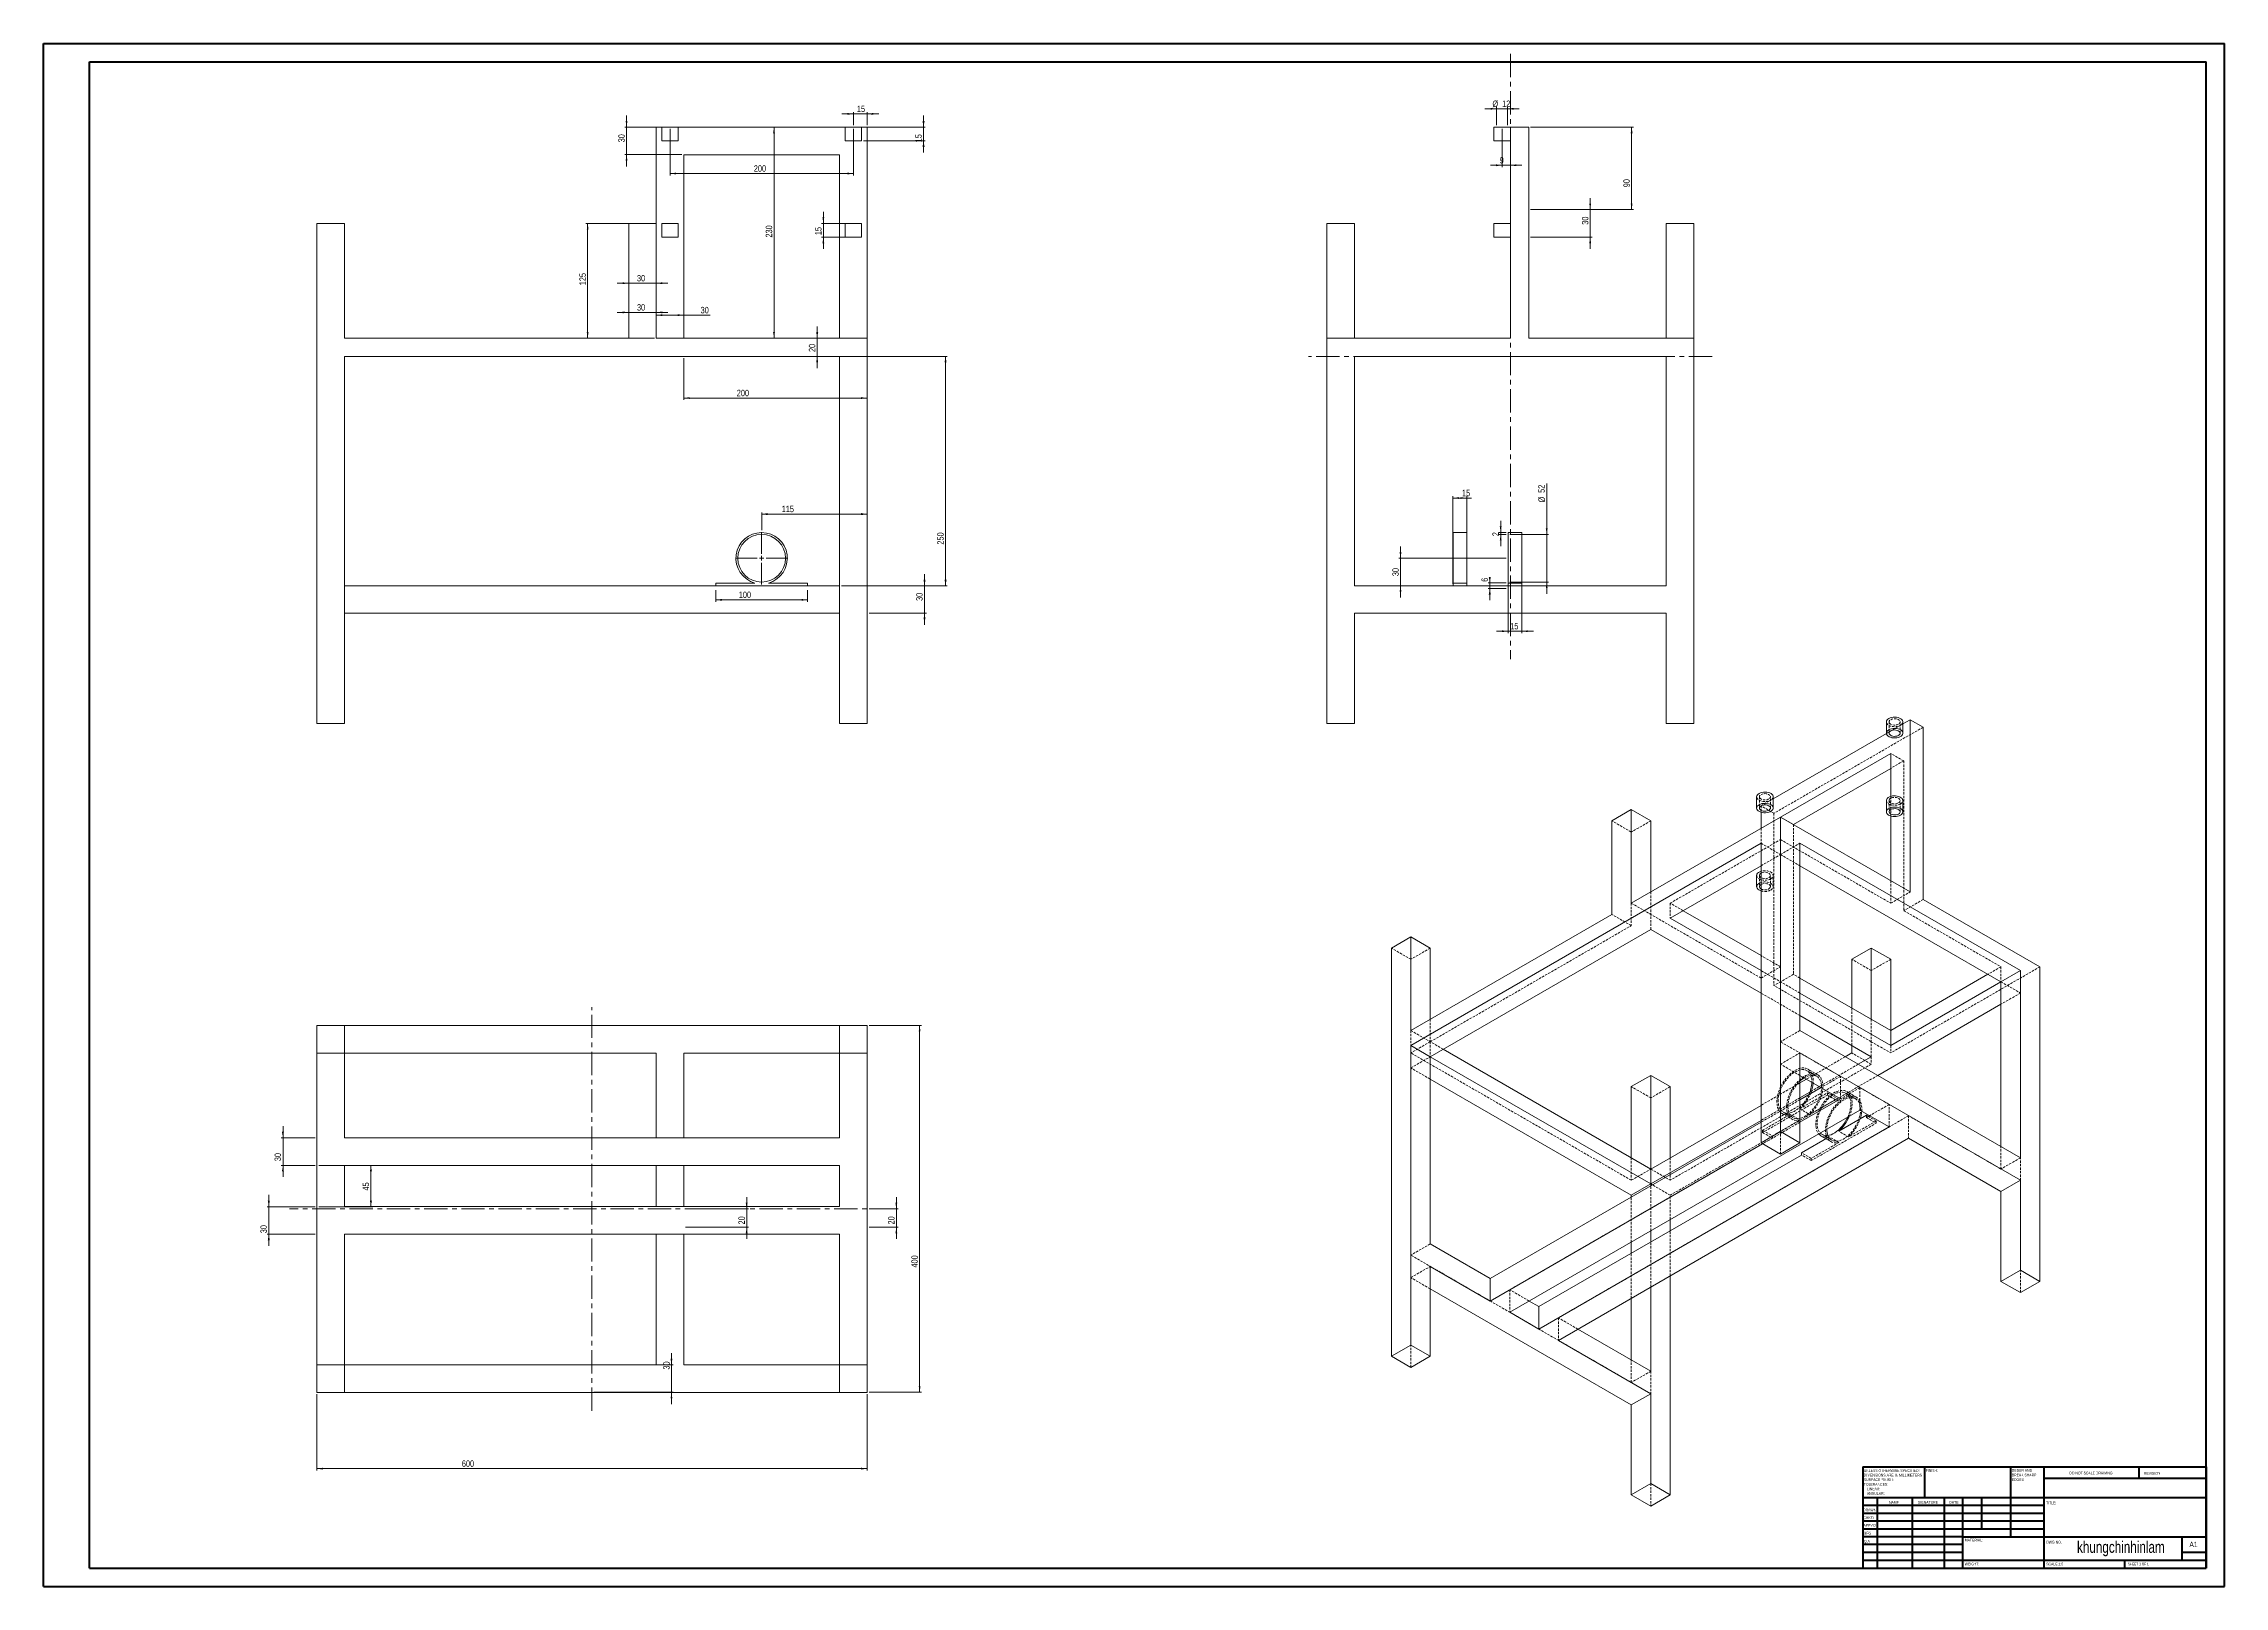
# Model space of a CAD drawing. Header units: millimetres. Extents: x 0 to 1189, y 0 to 841.
import ezdxf

# ---------------------------------------------------------------- set-up
doc = ezdxf.new("R2010")
doc.units = ezdxf.units.MM
doc.linetypes.add('CENTERX2', pattern=[20.32, 12.7, -2.54, 2.54, -2.54])
doc.linetypes.add('HIDDEN', pattern=[1.905, 1.27, -0.635])
doc.styles.add('SLDTEXTSTYLE0', font='TXT', dxfattribs={"width": 0.75})
doc.styles.add('SLDTEXTSTYLE1', font='TXT', dxfattribs={"width": 0.6875})
doc.dimstyles.new('SLDDIMSTYLE0', dxfattribs={"dimtxt": 3.5, "dimasz": 3.302, "dimexe": 0, "dimexo": 0.0625, "dimgap": 0.875, "dimtad": 1, "dimlfac": 2, "dimrnd": 1e-09, "dimzin": 12, "dimdsep": 46, "dimtxsty": 'SLDTEXTSTYLE0', "dimsah": 1, "dimcen": 0.09, "dimadec": 0, "dimazin": 3, "dimtfac": 1, "dimtofl": 0, "dimtmove": 0, "dimatfit": 3, "dimfxl": 0, "dimfrac": 2, "dimtolj": 1, "dimtzin": 12, "dimarcsym": 0})
doc.dimstyles.new('SLDDIMSTYLE1', dxfattribs={"dimtxt": 3.5, "dimasz": 3.302, "dimexe": 0, "dimexo": 0.0625, "dimgap": 0.875, "dimtad": 1, "dimlfac": 2, "dimrnd": 1e-09, "dimzin": 12, "dimdsep": 46, "dimtxsty": 'SLDTEXTSTYLE0', "dimsah": 1, "dimcen": 0.09, "dimadec": 0, "dimazin": 3, "dimtfac": 1, "dimtmove": 0, "dimatfit": 0, "dimfxl": 0, "dimfrac": 2, "dimtolj": 1, "dimtzin": 12, "dimarcsym": 0})

msp = doc.modelspace()

# ---------------------------------------------------------------- texts
at = {"color": 7, "linetype": 'Continuous', "lineweight": 0}
for s, insert, char_height, attachment_point, style in [('FINISH:', (1026.2501, 64.1341), 1.5, 1, 'SLDTEXTSTYLE0'), ('DO NOT SCALE DRAWING', (1104.4935, 62.7478), 1.5, 1, 'SLDTEXTSTYLE0'), ('REVISION', (1145.2064, 62.5497), 1.5, 1, 'SLDTEXTSTYLE0'), ('DRAWN', (992.091, 42.6445), 1.5, 1, 'SLDTEXTSTYLE0'), ("CHK'D", (992.2893, 38.3692), 1.5, 1, 'SLDTEXTSTYLE0'), ('NAME', (1006.2011, 46.7163), 1.5, 1, 'SLDTEXTSTYLE0'), ('SIGNATURE', (1021.9124, 46.7765), 1.5, 1, 'SLDTEXTSTYLE0'), ('DATE', (1039.0935, 46.791), 1.5, 1, 'SLDTEXTSTYLE0'), ('TITLE:', (1091.835, 46.4931), 1.5, 1, 'SLDTEXTSTYLE0'), ("APPV'D", (992.2806, 34.2791), 1.5, 1, 'SLDTEXTSTYLE0'), ('MFG', (992.334, 29.9485), 1.5, 1, 'SLDTEXTSTYLE0'), ('Q.A', (992.5479, 25.5644), 1.5, 1, 'SLDTEXTSTYLE0'), ('MATERIAL:', (1047.5247, 26.2008), 1.5, 1, 'SLDTEXTSTYLE0'), ('DWG NO.', (1091.9528, 25.0834), 1.5, 1, 'SLDTEXTSTYLE0'), ('khungchinhinlam', (1132.6336, 24.8465), 6.35, 2, 'SLDTEXTSTYLE0'), ('A1', (1169.9998, 24.5152), 2.91042, 1, 'SLDTEXTSTYLE0'), ('WEIGHT:', (1047.4967, 13.1641), 1.4986, 1, 'SLDTEXTSTYLE0'), ('SCALE:1:5', (1091.9528, 13.1149), 1.5, 1, 'SLDTEXTSTYLE0'), ('SHEET 1 OF 1', (1136.3571, 13.1149), 1.5, 1, 'SLDTEXTSTYLE1')]:
    msp.add_mtext(s, dxfattribs=dict(at, insert=insert, char_height=char_height, attachment_point=attachment_point, style=style))

# ---------------------------------------------------------------- blocks, each defined once
blk = doc.blocks.new('SW_NOTE_0')
at = {"color": 0, "linetype": 'Continuous', "lineweight": 0, "char_height": 1.5, "attachment_point": 1, "style": 'SLDTEXTSTYLE0'}
for s, insert in [('DEBUR AND', (0, 1.9)), ('BREAK SHARP', (0, -0.6)), ('EDGES', (0, -3.1))]:
    blk.add_mtext(s, dxfattribs=dict(at, insert=insert))
blk = doc.blocks.new('SW_NOTE_1')
at = {"color": 0, "linetype": 'Continuous', "lineweight": 0, "char_height": 1.5, "attachment_point": 1, "style": 'SLDTEXTSTYLE0'}
for s, insert in [('UNLESS OTHERWISE SPECIFIED:', (0, 1.9)), ('TOLERANCES:', (0, -5.6)), ('DIMENSIONS ARE IN MILLIMETERS', (0, -0.6)), ('SURFACE FINISH:', (0, -3.1)), ('ANGULAR:', (1.7, -10.6)), ('LINEAR:', (1.7, -8.1))]:
    blk.add_mtext(s, dxfattribs=dict(at, insert=insert))
blk = doc.blocks.new('_D')
at = {"color": 7, "linetype": 'Continuous', "lineweight": 0}
for p, q in [((334.1, 681.7), (334.1, 694.2)), ((334.1, 693.2), (349.1, 693.2)), ((349.1, 681.7), (349.1, 694.2)), ((349.1, 693.2), (363.5, 693.2))]:
    blk.add_line(p, q, dxfattribs=at)
for points in [[(334.1, 693.2), (337.4, 692.7), (337.4, 693.7)], [(349.1, 693.2), (345.8, 693.7), (345.8, 692.7)]]:
    blk.add_solid(points, dxfattribs=at)
at = {"color": 7, "linetype": 'Continuous', "lineweight": 0, "insert": (358.3, 697.7), "char_height": 3.5, "attachment_point": 1, "style": 'SLDTEXTSTYLE0'}
blk.add_mtext('30', dxfattribs=at)
blk = doc.blocks.new('_D_1')
at = {"color": 7, "linetype": 'Continuous', "lineweight": 0}
for p, q in [((349.1, 669.7), (349.1, 647)), ((449.1, 669.7), (449.1, 647)), ((349.1, 648), (449.1, 648))]:
    blk.add_line(p, q, dxfattribs=at)
for points in [[(349.1, 648), (352.4, 647.5), (352.4, 648.5)], [(449.1, 648), (445.8, 648.5), (445.8, 647.5)]]:
    blk.add_solid(points, dxfattribs=at)
at = {"color": 7, "linetype": 'Continuous', "lineweight": 0, "insert": (378, 652.5), "char_height": 3.5, "attachment_point": 1, "style": 'SLDTEXTSTYLE0'}
blk.add_mtext('200', dxfattribs=at)
blk = doc.blocks.new('_D_2')
at = {"color": 7, "linetype": 'Continuous', "lineweight": 0}
for p, q in [((448.1, 795.7), (397.3, 795.7)), ((398.3, 680.7), (398.3, 795.7)), ((448.1, 680.7), (397.3, 680.7))]:
    blk.add_line(p, q, dxfattribs=at)
for points in [[(398.3, 795.7), (397.8, 792.4), (398.8, 792.4)], [(398.3, 680.7), (398.8, 684), (397.8, 684)]]:
    blk.add_solid(points, dxfattribs=at)
at = {"color": 7, "linetype": 'Continuous', "lineweight": 0, "insert": (393.8, 735.5), "char_height": 3.5, "attachment_point": 1, "rotation": 90, "style": 'SLDTEXTSTYLE0'}
blk.add_mtext('230', dxfattribs=at)
blk = doc.blocks.new('_D_3')
at = {"color": 7, "linetype": 'Continuous', "lineweight": 0}
for p, q in [((317.9, 795.7), (317.9, 802)), ((348.1, 795.7), (316.9, 795.7)), ((317.9, 795.7), (317.9, 780.7)), ((348.1, 780.7), (316.9, 780.7)), ((317.9, 780.7), (317.9, 774.3))]:
    blk.add_line(p, q, dxfattribs=at)
for points in [[(317.9, 795.7), (318.4, 799), (317.4, 799)], [(317.9, 780.7), (317.4, 777.4), (318.4, 777.4)]]:
    blk.add_solid(points, dxfattribs=at)
at = {"color": 7, "linetype": 'Continuous', "lineweight": 0, "insert": (313.4, 787.4), "char_height": 3.5, "attachment_point": 1, "rotation": 90, "style": 'SLDTEXTSTYLE0'}
blk.add_mtext('30', dxfattribs=at)
blk = doc.blocks.new('_D_4')
at = {"color": 7, "linetype": 'Continuous', "lineweight": 0}
for p, q in [((341.6, 794.7), (341.6, 769.4)), ((441.6, 794.7), (441.6, 769.4)), ((341.6, 770.4), (441.6, 770.4))]:
    blk.add_line(p, q, dxfattribs=at)
for points in [[(341.6, 770.4), (344.9, 769.9), (344.9, 770.9)], [(441.6, 770.4), (438.3, 770.9), (438.3, 769.9)]]:
    blk.add_solid(points, dxfattribs=at)
at = {"color": 7, "linetype": 'Continuous', "lineweight": 0, "insert": (387.3, 774.9), "char_height": 3.5, "attachment_point": 1, "style": 'SLDTEXTSTYLE0'}
blk.add_mtext('200', dxfattribs=at)
blk = doc.blocks.new('_D_5')
at = {"color": 7, "linetype": 'Continuous', "lineweight": 0}
for p, q in [((441.6, 802.9), (435.2, 802.9)), ((441.6, 796.7), (441.6, 803.9)), ((449.1, 802.9), (441.6, 802.9)), ((449.1, 796.7), (449.1, 803.9)), ((449.1, 802.9), (455.4, 802.9))]:
    blk.add_line(p, q, dxfattribs=at)
for points in [[(441.6, 802.9), (438.3, 803.4), (438.3, 802.4)], [(449.1, 802.9), (452.4, 802.4), (452.4, 803.4)]]:
    blk.add_solid(points, dxfattribs=at)
at = {"color": 7, "linetype": 'Continuous', "lineweight": 0, "insert": (443.5, 807.4), "char_height": 3.5, "attachment_point": 1, "style": 'SLDTEXTSTYLE0'}
blk.add_mtext('15', dxfattribs=at)
blk = doc.blocks.new('_D_6')
at = {"color": 7, "linetype": 'Continuous', "lineweight": 0}
for p, q in [((479.8, 795.7), (479.8, 802)), ((447.1, 795.7), (480.8, 795.7)), ((447.1, 788.2), (480.8, 788.2)), ((479.8, 795.7), (479.8, 788.2)), ((479.8, 788.2), (479.8, 781.8))]:
    blk.add_line(p, q, dxfattribs=at)
for points in [[(479.8, 795.7), (480.4, 799), (479.3, 799)], [(479.8, 788.2), (479.3, 784.9), (480.4, 784.9)]]:
    blk.add_solid(points, dxfattribs=at)
at = {"color": 7, "linetype": 'Continuous', "lineweight": 0, "insert": (475.3, 787.4), "char_height": 3.5, "attachment_point": 1, "rotation": 90, "style": 'SLDTEXTSTYLE0'}
blk.add_mtext('15', dxfattribs=at)
blk = doc.blocks.new('_D_7')
at = {"color": 7, "linetype": 'Continuous', "lineweight": 0}
for p, q in [((425.2, 743.2), (425.2, 749.5)), ((445.1, 743.2), (424.2, 743.2)), ((425.2, 735.7), (425.2, 743.2)), ((445.1, 735.7), (424.2, 735.7)), ((425.2, 735.7), (425.2, 729.3))]:
    blk.add_line(p, q, dxfattribs=at)
for points in [[(425.2, 743.2), (425.7, 746.5), (424.7, 746.5)], [(425.2, 735.7), (424.7, 732.4), (425.7, 732.4)]]:
    blk.add_solid(points, dxfattribs=at)
at = {"color": 7, "linetype": 'Continuous', "lineweight": 0, "insert": (420.7, 736.8), "char_height": 3.5, "attachment_point": 1, "rotation": 90, "style": 'SLDTEXTSTYLE0'}
blk.add_mtext('15', dxfattribs=at)
blk = doc.blocks.new('_D_8')
at = {"color": 7, "linetype": 'Continuous', "lineweight": 0}
for p, q in [((480.4, 545.7), (480.4, 552)), ((450.1, 545.7), (481.4, 545.7)), ((480.4, 545.7), (480.4, 530.7)), ((450.1, 530.7), (481.4, 530.7)), ((480.4, 530.7), (480.4, 524.3))]:
    blk.add_line(p, q, dxfattribs=at)
for points in [[(480.4, 545.7), (480.9, 549), (479.8, 549)], [(480.4, 530.7), (479.8, 527.4), (480.9, 527.4)]]:
    blk.add_solid(points, dxfattribs=at)
at = {"color": 7, "linetype": 'Continuous', "lineweight": 0, "insert": (475.8, 537.4), "char_height": 3.5, "attachment_point": 1, "rotation": 90, "style": 'SLDTEXTSTYLE0'}
blk.add_mtext('30', dxfattribs=at)
blk = doc.blocks.new('_D_9')
at = {"color": 7, "linetype": 'Continuous', "lineweight": 0}
for p, q in [((435.1, 670.7), (492.8, 670.7)), ((491.8, 670.7), (491.8, 545.7)), ((435.1, 545.7), (492.8, 545.7))]:
    blk.add_line(p, q, dxfattribs=at)
for points in [[(491.8, 670.7), (491.3, 667.4), (492.4, 667.4)], [(491.8, 545.7), (492.4, 549), (491.3, 549)]]:
    blk.add_solid(points, dxfattribs=at)
at = {"color": 7, "linetype": 'Continuous', "lineweight": 0, "insert": (487.3, 568.1), "char_height": 3.5, "attachment_point": 1, "rotation": 90, "style": 'SLDTEXTSTYLE0'}
blk.add_mtext('250', dxfattribs=at)
blk = doc.blocks.new('_D_10')
at = {"color": 7, "linetype": 'Continuous', "lineweight": 0}
for p, q in [((319.1, 710.6), (312.7, 710.6)), ((319.1, 681.7), (319.1, 711.6)), ((334.1, 710.6), (319.1, 710.6)), ((334.1, 681.7), (334.1, 711.6)), ((334.1, 710.6), (340.4, 710.6))]:
    blk.add_line(p, q, dxfattribs=at)
for points in [[(319.1, 710.6), (315.8, 711.1), (315.8, 710.1)], [(334.1, 710.6), (337.4, 710.1), (337.4, 711.1)]]:
    blk.add_solid(points, dxfattribs=at)
at = {"color": 7, "linetype": 'Continuous', "lineweight": 0, "insert": (323.6, 715.1), "char_height": 3.5, "attachment_point": 1, "style": 'SLDTEXTSTYLE0'}
blk.add_mtext('30', dxfattribs=at)
blk = doc.blocks.new('_D_11')
at = {"color": 7, "linetype": 'Continuous', "lineweight": 0}
for p, q in [((333.1, 743.2), (295.7, 743.2)), ((296.7, 680.7), (296.7, 743.2)), ((333.1, 680.7), (295.7, 680.7))]:
    blk.add_line(p, q, dxfattribs=at)
for points in [[(296.7, 743.2), (296.2, 739.9), (297.2, 739.9)], [(296.7, 680.7), (297.2, 684), (296.2, 684)]]:
    blk.add_solid(points, dxfattribs=at)
at = {"color": 7, "linetype": 'Continuous', "lineweight": 0, "insert": (292.2, 709.5), "char_height": 3.5, "attachment_point": 1, "rotation": 90, "style": 'SLDTEXTSTYLE0'}
blk.add_mtext('125', dxfattribs=at)
blk = doc.blocks.new('_D_12')
at = {"color": 7, "linetype": 'Continuous', "lineweight": 0}
for p, q in [((319.1, 694.7), (312.7, 694.7)), ((319.1, 681.7), (319.1, 695.7)), ((334.1, 694.7), (319.1, 694.7)), ((334.1, 681.7), (334.1, 695.7)), ((334.1, 694.7), (340.4, 694.7))]:
    blk.add_line(p, q, dxfattribs=at)
for points in [[(319.1, 694.7), (315.8, 695.2), (315.8, 694.2)], [(334.1, 694.7), (337.4, 694.2), (337.4, 695.2)]]:
    blk.add_solid(points, dxfattribs=at)
at = {"color": 7, "linetype": 'Continuous', "lineweight": 0, "insert": (323.6, 699.2), "char_height": 3.5, "attachment_point": 1, "style": 'SLDTEXTSTYLE0'}
blk.add_mtext('30', dxfattribs=at)
blk = doc.blocks.new('_D_13')
at = {"color": 7, "linetype": 'Continuous', "lineweight": 0}
for p, q in [((448.1, 680.7), (420.8, 680.7)), ((421.8, 680.7), (421.8, 687)), ((421.8, 670.7), (421.8, 680.7)), ((448.1, 670.7), (420.8, 670.7)), ((421.8, 670.7), (421.8, 664.3))]:
    blk.add_line(p, q, dxfattribs=at)
for points in [[(421.8, 680.7), (422.4, 684), (421.3, 684)], [(421.8, 670.7), (421.3, 667.4), (422.4, 667.4)]]:
    blk.add_solid(points, dxfattribs=at)
at = {"color": 7, "linetype": 'Continuous', "lineweight": 0, "insert": (417.3, 673.1), "char_height": 3.5, "attachment_point": 1, "rotation": 90, "style": 'SLDTEXTSTYLE0'}
blk.add_mtext('20', dxfattribs=at)
blk = doc.blocks.new('_D_14')
at = {"color": 7, "linetype": 'Continuous', "lineweight": 0}
for p, q in [((391.6, 575.9), (391.6, 585.7)), ((391.6, 584.7), (449.1, 584.7))]:
    blk.add_line(p, q, dxfattribs=at)
for points in [[(391.6, 584.7), (394.9, 584.2), (394.9, 585.3)], [(449.1, 584.7), (445.8, 585.3), (445.8, 584.2)]]:
    blk.add_solid(points, dxfattribs=at)
at = {"color": 7, "linetype": 'Continuous', "lineweight": 0, "insert": (402.5, 589.3), "char_height": 3.5, "attachment_point": 1, "style": 'SLDTEXTSTYLE0'}
blk.add_mtext('115', dxfattribs=at)
blk = doc.blocks.new('_D_15')
at = {"color": 7, "linetype": 'Continuous', "lineweight": 0}
for p, q in [((366.6, 543.2), (366.6, 537)), ((366.6, 538), (416.6, 538)), ((416.6, 543.2), (416.6, 537))]:
    blk.add_line(p, q, dxfattribs=at)
for points in [[(366.6, 538), (369.9, 537.5), (369.9, 538.5)], [(416.6, 538), (413.3, 538.5), (413.3, 537.5)]]:
    blk.add_solid(points, dxfattribs=at)
at = {"color": 7, "linetype": 'Continuous', "lineweight": 0, "insert": (379.1, 542.5), "char_height": 3.5, "attachment_point": 1, "style": 'SLDTEXTSTYLE0'}
blk.add_mtext('100', dxfattribs=at)
blk = doc.blocks.new('SW_CENTERMARKSYMBOL_0')
at = {"color": 0, "linetype": 'Continuous', "lineweight": 0}
for p, q in [((0, 2.5), (0, 14.25)), ((-2.5, 0), (-14.25, 0)), ((0, 0), (-1.25, 0)), ((0, 0), (0, 1.25)), ((0, 0), (0, -1.25)), ((0, 0), (1.25, 0)), ((2.5, 0), (14.25, 0)), ((0, -2.5), (0, -14.25))]:
    blk.add_line(p, q, dxfattribs=at)
blk = doc.blocks.new('_D_16')
at = {"color": 7, "linetype": 'Continuous', "lineweight": 0}
for p, q in [((792.3, 805.7), (785.9, 805.7)), ((792.3, 796.7), (792.3, 806.7)), ((798.3, 805.7), (792.3, 805.7)), ((798.3, 796.7), (798.3, 806.7)), ((798.3, 805.7), (804.6, 805.7))]:
    blk.add_line(p, q, dxfattribs=at)
for points in [[(792.3, 805.7), (789, 806.2), (789, 805.2)], [(798.3, 805.7), (801.6, 805.2), (801.6, 806.2)]]:
    blk.add_solid(points, dxfattribs=at)
at = {"color": 7, "linetype": 'Continuous', "lineweight": 0, "char_height": 3.5, "attachment_point": 1, "style": 'SLDTEXTSTYLE0'}
for s, insert in [('%%c', (790, 810.2)), ('12', (795.3, 810.2))]:
    blk.add_mtext(s, dxfattribs=dict(at, insert=insert))
blk = doc.blocks.new('_D_17')
at = {"color": 7, "linetype": 'Continuous', "lineweight": 0}
for p, q in [((795.3, 794.7), (795.3, 773.9)), ((799.8, 794.7), (799.8, 773.9)), ((795.3, 774.9), (788.9, 774.9)), ((795.3, 774.9), (799.8, 774.9)), ((799.8, 774.9), (806.1, 774.9))]:
    blk.add_line(p, q, dxfattribs=at)
for points in [[(795.3, 774.9), (792, 775.4), (792, 774.4)], [(799.8, 774.9), (803.1, 774.4), (803.1, 775.4)]]:
    blk.add_solid(points, dxfattribs=at)
at = {"color": 7, "linetype": 'Continuous', "lineweight": 0, "insert": (794, 779.4), "char_height": 3.5, "attachment_point": 1, "style": 'SLDTEXTSTYLE0'}
blk.add_mtext('9', dxfattribs=at)
blk = doc.blocks.new('_D_18')
at = {"color": 7, "linetype": 'Continuous', "lineweight": 0}
for p, q in [((810.8, 750.7), (844.3, 750.7)), ((843.3, 750.7), (843.3, 757)), ((843.3, 750.7), (843.3, 735.7)), ((810.8, 735.7), (844.3, 735.7)), ((843.3, 735.7), (843.3, 729.3))]:
    blk.add_line(p, q, dxfattribs=at)
for points in [[(843.3, 750.7), (843.8, 754), (842.8, 754)], [(843.3, 735.7), (842.8, 732.4), (843.8, 732.4)]]:
    blk.add_solid(points, dxfattribs=at)
at = {"color": 7, "linetype": 'Continuous', "lineweight": 0, "insert": (838.8, 742.5), "char_height": 3.5, "attachment_point": 1, "rotation": 90, "style": 'SLDTEXTSTYLE0'}
blk.add_mtext('30', dxfattribs=at)
blk = doc.blocks.new('_D_19')
at = {"color": 7, "linetype": 'Continuous', "lineweight": 0}
for p, q in [((810.8, 795.7), (866.9, 795.7)), ((865.9, 795.7), (865.9, 750.7)), ((810.8, 750.7), (866.9, 750.7))]:
    blk.add_line(p, q, dxfattribs=at)
for points in [[(865.9, 795.7), (865.4, 792.4), (866.4, 792.4)], [(865.9, 750.7), (866.4, 754), (865.4, 754)]]:
    blk.add_solid(points, dxfattribs=at)
at = {"color": 7, "linetype": 'Continuous', "lineweight": 0, "insert": (861.4, 762.9), "char_height": 3.5, "attachment_point": 1, "rotation": 90, "style": 'SLDTEXTSTYLE0'}
blk.add_mtext('90', dxfattribs=at)
blk = doc.blocks.new('_D_20')
at = {"color": 7, "linetype": 'Continuous', "lineweight": 0}
for p, q in [((819.6, 573.7), (819.6, 601.5)), ((799.5, 573.7), (820.6, 573.7)), ((819.6, 547.7), (819.6, 573.7)), ((799.5, 547.7), (820.6, 547.7)), ((819.6, 547.7), (819.6, 541.3))]:
    blk.add_line(p, q, dxfattribs=at)
for points in [[(819.6, 573.7), (820.1, 577), (819.1, 577)], [(819.6, 547.7), (819.1, 544.4), (820.1, 544.4)]]:
    blk.add_solid(points, dxfattribs=at)
at = {"color": 7, "linetype": 'Continuous', "lineweight": 0, "char_height": 3.5, "attachment_point": 1, "rotation": 90, "style": 'SLDTEXTSTYLE0'}
for s, insert in [('52', (815, 596.3)), ('%%c', (815.1, 591.1))]:
    blk.add_mtext(s, dxfattribs=dict(at, insert=insert))
blk = doc.blocks.new('_D_21')
at = {"color": 7, "linetype": 'Continuous', "lineweight": 0}
for p, q in [((797.5, 560.7), (738.9, 560.7)), ((739.9, 560.7), (739.9, 567)), ((739.9, 560.7), (739.9, 545.7)), ((797.5, 545.7), (738.9, 545.7)), ((739.9, 545.7), (739.9, 539.3))]:
    blk.add_line(p, q, dxfattribs=at)
for points in [[(739.9, 560.7), (740.4, 564), (739.4, 564)], [(739.9, 545.7), (739.4, 542.4), (740.4, 542.4)]]:
    blk.add_solid(points, dxfattribs=at)
at = {"color": 7, "linetype": 'Continuous', "lineweight": 0, "insert": (735.4, 550.9), "char_height": 3.5, "attachment_point": 1, "rotation": 90, "style": 'SLDTEXTSTYLE0'}
blk.add_mtext('30', dxfattribs=at)
blk = doc.blocks.new('_D_22')
at = {"color": 7, "linetype": 'Continuous', "lineweight": 0}
for p, q in [((798.5, 546.2), (798.5, 519.9)), ((806, 546.2), (806, 519.9)), ((798.5, 520.9), (792.2, 520.9)), ((798.5, 520.9), (806, 520.9)), ((806, 520.9), (812.4, 520.9))]:
    blk.add_line(p, q, dxfattribs=at)
for points in [[(798.5, 520.9), (795.2, 521.4), (795.2, 520.4)], [(806, 520.9), (809.3, 520.4), (809.3, 521.4)]]:
    blk.add_solid(points, dxfattribs=at)
at = {"color": 7, "linetype": 'Continuous', "lineweight": 0, "insert": (799.7, 525.4), "char_height": 3.5, "attachment_point": 1, "style": 'SLDTEXTSTYLE0'}
blk.add_mtext('15', dxfattribs=at)
blk = doc.blocks.new('_D_23')
at = {"color": 7, "linetype": 'Continuous', "lineweight": 0}
for p, q in [((768.5, 546.7), (768.5, 594.5)), ((776, 546.7), (776, 594.5)), ((776, 593.5), (768.5, 593.5)), ((776, 593.5), (778.6, 593.5))]:
    blk.add_line(p, q, dxfattribs=at)
for points in [[(768.5, 593.5), (771.8, 593), (771.8, 594)], [(776, 593.5), (772.7, 594), (772.7, 593)]]:
    blk.add_solid(points, dxfattribs=at)
at = {"color": 7, "linetype": 'Continuous', "lineweight": 0, "insert": (773.4, 598), "char_height": 3.5, "attachment_point": 1, "style": 'SLDTEXTSTYLE0'}
blk.add_mtext('15', dxfattribs=at)
blk = doc.blocks.new('_D_24')
at = {"color": 7, "linetype": 'Continuous', "lineweight": 0}
for p, q in [((797.5, 547.2), (787.6, 547.2)), ((788.6, 547.2), (788.6, 550.4)), ((788.6, 544.2), (788.6, 547.2)), ((797.5, 544.2), (787.6, 544.2)), ((788.6, 544.2), (788.6, 537.8))]:
    blk.add_line(p, q, dxfattribs=at)
for points in [[(788.6, 547.2), (789.1, 550.5), (788, 550.5)], [(788.6, 544.2), (788, 540.9), (789.1, 540.9)]]:
    blk.add_solid(points, dxfattribs=at)
at = {"color": 7, "linetype": 'Continuous', "lineweight": 0, "insert": (784, 547.8), "char_height": 3.5, "attachment_point": 1, "rotation": 90, "style": 'SLDTEXTSTYLE0'}
blk.add_mtext('6', dxfattribs=at)
blk = doc.blocks.new('_D_25')
at = {"color": 7, "linetype": 'Continuous', "lineweight": 0}
for p, q in [((797.5, 574.7), (793.5, 574.7)), ((797.5, 573.7), (793.5, 573.7)), ((794.5, 574.7), (794.5, 581)), ((794.5, 574.7), (794.5, 573.7)), ((794.5, 573.7), (794.5, 567.3))]:
    blk.add_line(p, q, dxfattribs=at)
for points in [[(794.5, 574.7), (795, 578), (794, 578)], [(794.5, 573.7), (794, 570.4), (795, 570.4)]]:
    blk.add_solid(points, dxfattribs=at)
at = {"color": 7, "linetype": 'Continuous', "lineweight": 0, "insert": (790, 572.7), "char_height": 3.5, "attachment_point": 1, "rotation": 90, "style": 'SLDTEXTSTYLE0'}
blk.add_mtext('2', dxfattribs=at)
blk = doc.blocks.new('_D_26')
at = {"color": 7, "linetype": 'Continuous', "lineweight": 0}
for p, q in [((300.1, 121), (343.4, 121)), ((342.4, 121), (342.4, 127.3)), ((342.4, 121), (342.4, 106)), ((300.1, 106), (343.4, 106)), ((342.4, 106), (342.4, 99.6))]:
    blk.add_line(p, q, dxfattribs=at)
for points in [[(342.4, 121), (342.9, 124.3), (341.9, 124.3)], [(342.4, 106), (341.9, 102.7), (342.9, 102.7)]]:
    blk.add_solid(points, dxfattribs=at)
at = {"color": 7, "linetype": 'Continuous', "lineweight": 0, "insert": (337.9, 118.4), "char_height": 3.5, "attachment_point": 1, "rotation": 90, "style": 'SLDTEXTSTYLE0'}
blk.add_mtext('30', dxfattribs=at)
blk = doc.blocks.new('_D_27')
at = {"color": 7, "linetype": 'Continuous', "lineweight": 0}
for p, q in [((450.1, 306), (478.7, 306)), ((477.7, 306), (477.7, 106)), ((450.1, 106), (478.7, 106))]:
    blk.add_line(p, q, dxfattribs=at)
for points in [[(477.7, 306), (477.2, 302.7), (478.2, 302.7)], [(477.7, 106), (478.2, 109.3), (477.2, 109.3)]]:
    blk.add_solid(points, dxfattribs=at)
at = {"color": 7, "linetype": 'Continuous', "lineweight": 0, "insert": (473.2, 174), "char_height": 3.5, "attachment_point": 1, "rotation": 90, "style": 'SLDTEXTSTYLE0'}
blk.add_mtext('400', dxfattribs=at)
blk = doc.blocks.new('_D_28')
at = {"color": 7, "linetype": 'Continuous', "lineweight": 0}
for p, q in [((149.1, 105), (149.1, 63.4)), ((449.1, 105), (449.1, 63.4)), ((149.1, 64.4), (449.1, 64.4))]:
    blk.add_line(p, q, dxfattribs=at)
for points in [[(149.1, 64.4), (152.4, 63.9), (152.4, 64.9)], [(449.1, 64.4), (445.8, 64.9), (445.8, 63.9)]]:
    blk.add_solid(points, dxfattribs=at)
at = {"color": 7, "linetype": 'Continuous', "lineweight": 0, "insert": (228.1, 68.9), "char_height": 3.5, "attachment_point": 1, "style": 'SLDTEXTSTYLE0'}
blk.add_mtext('600', dxfattribs=at)
blk = doc.blocks.new('_D_29')
at = {"color": 7, "linetype": 'Continuous', "lineweight": 0}
for p, q in [((350.1, 206), (384.4, 206)), ((383.4, 206), (383.4, 212.3)), ((383.4, 206), (383.4, 196)), ((350.1, 196), (384.4, 196)), ((383.4, 196), (383.4, 189.6))]:
    blk.add_line(p, q, dxfattribs=at)
for points in [[(383.4, 206), (383.9, 209.3), (382.9, 209.3)], [(383.4, 196), (382.9, 192.7), (383.9, 192.7)]]:
    blk.add_solid(points, dxfattribs=at)
at = {"color": 7, "linetype": 'Continuous', "lineweight": 0, "insert": (378.9, 197.5), "char_height": 3.5, "attachment_point": 1, "rotation": 90, "style": 'SLDTEXTSTYLE0'}
blk.add_mtext('20', dxfattribs=at)
blk = doc.blocks.new('_D_30')
at = {"color": 7, "linetype": 'Continuous', "lineweight": 0}
for p, q in [((450.1, 206), (466, 206)), ((465, 206), (465, 212.3)), ((465, 206), (465, 196)), ((450.1, 196), (466, 196)), ((465, 196), (465, 189.6))]:
    blk.add_line(p, q, dxfattribs=at)
for points in [[(465, 206), (465.5, 209.3), (464.5, 209.3)], [(465, 196), (464.5, 192.7), (465.5, 192.7)]]:
    blk.add_solid(points, dxfattribs=at)
at = {"color": 7, "linetype": 'Continuous', "lineweight": 0, "insert": (460.5, 197.5), "char_height": 3.5, "attachment_point": 1, "rotation": 90, "style": 'SLDTEXTSTYLE0'}
blk.add_mtext('20', dxfattribs=at)
blk = doc.blocks.new('_D_31')
at = {"color": 7, "linetype": 'Continuous', "lineweight": 0}
for p, q in [((148.1, 207.2), (121.9, 207.2)), ((122.9, 207.2), (122.9, 213.6)), ((122.9, 192.2), (122.9, 207.2)), ((148.1, 192.2), (121.9, 192.2)), ((122.9, 192.2), (122.9, 185.9))]:
    blk.add_line(p, q, dxfattribs=at)
for points in [[(122.9, 207.2), (123.4, 210.5), (122.3, 210.5)], [(122.9, 192.2), (122.3, 188.9), (123.4, 188.9)]]:
    blk.add_solid(points, dxfattribs=at)
at = {"color": 7, "linetype": 'Continuous', "lineweight": 0, "insert": (118.3, 192.7), "char_height": 3.5, "attachment_point": 1, "rotation": 90, "style": 'SLDTEXTSTYLE0'}
blk.add_mtext('30', dxfattribs=at)
blk = doc.blocks.new('_D_32')
at = {"color": 7, "linetype": 'Continuous', "lineweight": 0}
for p, q in [((130.6, 244.7), (130.6, 251.1)), ((148.1, 244.7), (129.6, 244.7)), ((130.6, 229.7), (130.6, 244.7)), ((148.1, 229.7), (129.6, 229.7)), ((130.6, 229.7), (130.6, 223.4))]:
    blk.add_line(p, q, dxfattribs=at)
for points in [[(130.6, 244.7), (131.1, 248), (130, 248)], [(130.6, 229.7), (130, 226.4), (131.1, 226.4)]]:
    blk.add_solid(points, dxfattribs=at)
at = {"color": 7, "linetype": 'Continuous', "lineweight": 0, "insert": (126, 232), "char_height": 3.5, "attachment_point": 1, "rotation": 90, "style": 'SLDTEXTSTYLE0'}
blk.add_mtext('30', dxfattribs=at)
blk = doc.blocks.new('_D_33')
at = {"color": 7, "linetype": 'Continuous', "lineweight": 0}
for p, q in [((150.1, 229.7), (179.5, 229.7)), ((178.5, 207.2), (178.5, 229.7)), ((150.1, 207.2), (179.5, 207.2))]:
    blk.add_line(p, q, dxfattribs=at)
for points in [[(178.5, 229.7), (178, 226.4), (179.1, 226.4)], [(178.5, 207.2), (179.1, 210.5), (178, 210.5)]]:
    blk.add_solid(points, dxfattribs=at)
at = {"color": 7, "linetype": 'Continuous', "lineweight": 0, "insert": (174, 216), "char_height": 3.5, "attachment_point": 1, "rotation": 90, "style": 'SLDTEXTSTYLE0'}
blk.add_mtext('45', dxfattribs=at)

# ---------------------------------------------------------------- dimensions: what is measured, and where the dimension line sits
at = {"color": 7, "linetype": 'Continuous', "lineweight": 0}
dim = msp.add_linear_dim(base=(792.2635, 805.665), p1=(798.2635, 795.665), p2=(792.2635, 795.665), text='%%c<>', dimstyle='SLDDIMSTYLE1', dxfattribs=at)
dim.commit()
dim.dimension.update_dxf_attribs({"geometry": '_D_16', "text_midpoint": (795.2635, 805.665), "dimtype": 160})
for base, p1, p2, angle, dimstyle, picture, middle in [((315.1536, 780.665), (349.0643, 795.665), (349.0643, 780.665), 90, 'SLDDIMSTYLE1', '_D_3', (315.1536, 789.9512)), ((477.0643, 788.165), (446.0643, 795.665), (446.0643, 788.165), 90, 'SLDDIMSTYLE1', '_D_6', (477.0643, 789.9512)), ((395.4887, 795.665), (449.0643, 680.665), (449.0643, 795.665), 90, 'SLDDIMSTYLE0', '_D_2', (395.4887, 739.415)), ((863.1435, 750.665), (809.7635, 795.665), (809.7635, 750.665), 90, 'SLDDIMSTYLE0', '_D_19', (863.1435, 765.4967)), ((422.4328, 743.165), (446.0643, 735.665), (446.0643, 743.165), 90, 'SLDDIMSTYLE1', '_D_7', (422.4328, 739.415)), ((840.5052, 735.665), (809.7635, 750.665), (809.7635, 735.665), 90, 'SLDDIMSTYLE1', '_D_18', (840.5052, 745.0382)), ((293.955, 743.165), (334.0643, 680.665), (334.0643, 743.165), 90, 'SLDDIMSTYLE0', '_D_11', (293.955, 713.4071)), ((419.0643, 680.665), (449.0643, 670.665), (449.0643, 680.665), 90, 'SLDDIMSTYLE1', '_D_13', (419.0643, 675.665)), ((489.0643, 545.665), (434.0643, 670.665), (434.0643, 545.665), 90, 'SLDDIMSTYLE0', '_D_9', (489.0643, 572.0086)), ((791.6883, 573.665), (798.5135, 574.665), (798.5135, 573.665), 90, 'SLDDIMSTYLE1', '_D_25', (791.6883, 573.9732)), ((737.1044, 545.665), (798.5135, 560.665), (798.5135, 545.665), 90, 'SLDDIMSTYLE1', '_D_21', (737.1044, 553.4403)), ((477.5796, 530.665), (449.0643, 545.665), (449.0643, 530.665), 90, 'SLDDIMSTYLE1', '_D_8', (477.5796, 540.0167)), ((785.7764, 547.165), (798.5135, 544.165), (798.5135, 547.165), 90, 'SLDDIMSTYLE1', '_D_24', (785.7764, 549.1379)), ((474.8888, 105.9578), (449.0643, 305.9578), (449.0643, 105.9578), 90, 'SLDDIMSTYLE0', '_D_27', (474.8888, 177.9016)), ((127.7746, 244.7078), (149.0643, 229.7078), (149.0643, 244.7078), 90, 'SLDDIMSTYLE1', '_D_32', (127.7746, 234.5465)), ((175.7702, 229.7078), (149.0643, 207.2078), (149.0643, 229.7078), 90, 'SLDDIMSTYLE0', '_D_33', (175.7702, 218.591)), ((120.0745, 207.2078), (149.0643, 192.2078), (149.0643, 207.2078), 90, 'SLDDIMSTYLE1', '_D_31', (120.0745, 195.2847)), ((380.6398, 195.9578), (349.0643, 205.9578), (349.0643, 195.9578), 90, 'SLDDIMSTYLE1', '_D_29', (380.6398, 200.0674)), ((462.2153, 195.9578), (449.0643, 205.9578), (449.0643, 195.9578), 90, 'SLDDIMSTYLE1', '_D_30', (462.2153, 200.0674)), ((339.5969, 105.9578), (299.0643, 120.9578), (299.0643, 105.9578), 90, 'SLDDIMSTYLE1', '_D_26', (339.5969, 120.9578)), ((449.0643, 67.1923), (149.0643, 105.9578), (449.0643, 105.9578), 0, 'SLDDIMSTYLE0', '_D_28', (231.9819, 67.1923))]:
    dim = msp.add_linear_dim(base=base, p1=p1, p2=p2, angle=angle, dimstyle=dimstyle, dxfattribs=at)
    dim.commit()
    dim.dimension.update_dxf_attribs({"geometry": picture, "text_midpoint": middle, "dimtype": 160})
for base, p1, p2, dimstyle, picture, middle in [((441.5643, 805.665), (449.0643, 795.665), (441.5643, 795.665), 'SLDDIMSTYLE1', '_D_5', (446.094, 805.665)), ((441.5643, 773.1716), (341.5643, 795.665), (441.5643, 795.665), 'SLDDIMSTYLE0', '_D_4', (391.1985, 773.1716)), ((799.7635, 777.6646), (795.2635, 795.665), (799.7635, 795.665), 'SLDDIMSTYLE1', '_D_17', (795.2635, 777.6646)), ((319.0643, 713.4071), (334.0643, 680.665), (319.0643, 680.665), 'SLDDIMSTYLE1', '_D_10', (326.2005, 713.4071)), ((319.0643, 697.4888), (334.0643, 680.665), (319.0643, 680.665), 'SLDDIMSTYLE1', '_D_12', (326.2005, 697.4888)), ((349.0643, 695.9379), (334.0643, 680.665), (349.0643, 680.665), 'SLDDIMSTYLE0', '_D', (360.8901, 695.9379)), ((449.0643, 587.5281), (391.5643, 560.665), (449.0643, 680.665), 'SLDDIMSTYLE0', '_D_14', (406.4144, 587.5281)), ((449.0643, 650.749), (349.0643, 670.665), (449.0643, 670.665), 'SLDDIMSTYLE0', '_D_1', (381.8933, 650.749)), ((768.5135, 596.2818), (776.0135, 545.665), (768.5135, 545.665), 'SLDDIMSTYLE0', '_D_23', (776.0206, 596.2818)), ((806.0135, 523.665), (798.5135, 547.165), (806.0135, 547.165), 'SLDDIMSTYLE1', '_D_22', (802.2635, 523.665)), ((416.5643, 540.7569), (366.5643, 544.165), (416.5643, 544.165), 'SLDDIMSTYLE0', '_D_15', (382.964, 540.7569))]:
    dim = msp.add_linear_dim(base=base, p1=p1, p2=p2, dimstyle=dimstyle, dxfattribs=at)
    dim.commit()
    dim.dimension.update_dxf_attribs({"geometry": picture, "text_midpoint": middle, "dimtype": 160})
dim = msp.add_linear_dim(base=(816.772, 573.665), p1=(798.5135, 547.665), p2=(798.5135, 573.665), angle=90, text='%%c<>', dimstyle='SLDDIMSTYLE1', dxfattribs=at)
dim.commit()
dim.dimension.update_dxf_attribs({"geometry": '_D_20', "text_midpoint": (816.772, 596.2818), "dimtype": 160})

# ---------------------------------------------------------------- linework, layer by layer
at = {"color": 7, "linetype": 'Continuous', "lineweight": 40}
for p, q in [((0.0788, 0.2148), (0.0788, 841.2148)), ((0.0788, 841.2148), (1189.0788, 841.2148)), ((1189.0788, 0.2148), (1189.0788, 841.2148)), ((25.0788, 10.2148), (25.0788, 831.2148)), ((25.0788, 831.2148), (1179.0788, 831.2148)), ((1179.0788, 10.2148), (1179.0788, 831.2148)), ((991.8788, 65.4648), (1179.0788, 65.4648)), ((991.8788, 65.4648), (991.8788, 10.2148)), ((1025.6788, 48.4648), (1025.6788, 65.4648)), ((1072.4788, 65.4648), (1072.4788, 27.2148)), ((1090.6788, 65.4648), (1090.6788, 10.2148)), ((1142.6788, 59.0898), (1142.6788, 65.4648)), ((1179.0788, 65.4648), (1179.0788, 10.2148)), ((1179.0788, 48.4648), (991.8788, 48.4648)), ((999.6788, 48.4648), (999.6788, 10.2148)), ((1018.8698, 48.4648), (1018.8698, 10.2148)), ((1036.2778, 48.4648), (1036.2778, 10.2148)), ((1046.4788, 10.2148), (1046.4788, 48.4648)), ((1056.8788, 31.4648), (1056.8788, 48.4648)), ((1179.0788, 59.0898), (1090.6788, 59.0898)), ((1090.6788, 44.2148), (991.8788, 44.2148)), ((1090.6788, 39.9648), (991.8788, 39.9648)), ((1090.6788, 35.7148), (991.8788, 35.7148)), ((1090.6788, 31.4648), (991.8788, 31.4648)), ((1046.4788, 27.2148), (991.8788, 27.2148)), ((1046.4788, 27.2148), (1179.0788, 27.2148)), ((1166.0788, 14.4648), (1166.0788, 27.2148)), ((1046.4788, 22.9647), (991.8788, 22.9647)), ((1046.4788, 18.7148), (991.8788, 18.7148)), ((991.8788, 14.4648), (1179.0788, 14.4648)), ((1134.8788, 10.2148), (1134.8788, 14.4648)), ((1179.0788, 18.7148), (1166.0788, 18.7148)), ((0.0788, 0.2148), (1189.0788, 0.2148)), ((25.0788, 10.2148), (1179.0788, 10.2148))]:
    msp.add_line(p, q, dxfattribs=at)
at = {"color": 7, "linetype": 'CENTERX2', "lineweight": 0}
for p, q in [((799.7635, 835.665), (799.7635, 505.665)), ((909.7635, 670.665), (689.7635, 670.665)), ((299.0643, 95.9578), (299.0643, 315.9578)), ((464.0643, 205.9578), (134.0643, 205.9578))]:
    msp.add_line(p, q, dxfattribs=at)
at = {"color": 7, "linetype": 'Continuous', "lineweight": 15}
for p, q in [((334.0643, 795.665), (337.0643, 795.665)), ((334.0643, 795.665), (334.0643, 743.165)), ((337.0643, 795.665), (337.0643, 788.165)), ((337.0643, 795.665), (341.5643, 795.665)), ((337.0643, 788.165), (341.5643, 788.165)), ((341.5643, 795.665), (346.0643, 795.665)), ((341.5643, 788.165), (346.0643, 788.165)), ((346.0643, 788.165), (346.0643, 795.665)), ((346.0643, 795.665), (437.0643, 795.665)), ((437.0643, 795.665), (437.0643, 788.165)), ((437.0643, 795.665), (441.5643, 795.665)), ((437.0643, 788.165), (441.5643, 788.165)), ((441.5643, 795.665), (446.0643, 795.665)), ((441.5643, 788.165), (446.0643, 788.165)), ((446.0643, 788.165), (446.0643, 795.665)), ((446.0643, 795.665), (449.0643, 795.665)), ((449.0643, 795.665), (449.0643, 680.665)), ((790.7635, 795.665), (790.7635, 788.165)), ((790.7635, 795.665), (799.7635, 795.665)), ((790.7635, 788.165), (799.7635, 788.165)), ((799.7635, 795.665), (799.7635, 680.665)), ((799.7635, 795.665), (809.7635, 795.665)), ((809.7635, 795.665), (809.7635, 680.665)), ((434.0643, 780.665), (349.0643, 780.665)), ((349.0643, 780.665), (349.0643, 680.665)), ((434.0643, 780.665), (434.0643, 680.665)), ((149.0643, 743.165), (149.0643, 470.665)), ((149.0643, 743.165), (164.0643, 743.165)), ((164.0643, 743.165), (164.0643, 680.665)), ((319.0643, 743.165), (319.0643, 680.665)), ((319.0643, 743.165), (334.0643, 743.165)), ((334.0643, 743.165), (334.0643, 680.665)), ((337.0643, 743.165), (337.0643, 735.665)), ((346.0643, 743.165), (337.0643, 743.165)), ((346.0643, 735.665), (346.0643, 743.165)), ((437.0643, 743.165), (437.0643, 735.665)), ((446.0643, 743.165), (437.0643, 743.165)), ((446.0643, 735.665), (446.0643, 743.165)), ((699.7635, 743.165), (714.7635, 743.165)), ((699.7635, 743.165), (699.7635, 680.665)), ((714.7635, 743.165), (714.7635, 680.665)), ((790.7635, 743.165), (790.7635, 735.665)), ((799.7635, 743.165), (790.7635, 743.165)), ((884.7635, 743.165), (884.7635, 680.665)), ((884.7635, 743.165), (899.7635, 743.165)), ((899.7635, 743.165), (899.7635, 680.665)), ((346.0643, 735.665), (337.0643, 735.665)), ((446.0643, 735.665), (437.0643, 735.665)), ((799.7635, 735.665), (790.7635, 735.665)), ((164.0643, 680.665), (319.0643, 680.665)), ((334.0643, 680.665), (449.0643, 680.665)), ((449.0643, 680.665), (449.0643, 470.665)), ((699.7635, 680.665), (699.7635, 470.665)), ((699.7635, 680.665), (799.7635, 680.665)), ((809.7635, 680.665), (899.7635, 680.665)), ((899.7635, 680.665), (899.7635, 470.665)), ((164.0643, 470.665), (164.0643, 670.665)), ((164.0643, 670.665), (434.0643, 670.665)), ((434.0643, 470.665), (434.0643, 670.665)), ((714.7635, 670.665), (884.7635, 670.665)), ((714.7635, 545.665), (714.7635, 670.665)), ((884.7635, 545.665), (884.7635, 670.665)), ((776.0135, 574.665), (768.5135, 574.665)), ((768.5135, 574.665), (768.5135, 547.165)), ((776.0135, 574.665), (776.0135, 547.165)), ((806.0135, 574.665), (798.5135, 574.665)), ((798.5135, 547.165), (798.5135, 574.665)), ((806.0135, 547.165), (806.0135, 574.665)), ((366.5643, 545.665), (366.5643, 547.165)), ((366.5643, 547.165), (387.8562, 547.165)), ((395.2724, 547.165), (416.5643, 547.165)), ((416.5643, 547.165), (416.5643, 545.665)), ((768.5135, 547.165), (768.5135, 545.665)), ((768.5135, 547.165), (776.0135, 547.165)), ((776.0135, 547.165), (776.0135, 545.665)), ((806.0135, 547.165), (798.5135, 547.165)), ((798.5135, 545.665), (798.5135, 547.165)), ((806.0135, 545.665), (806.0135, 547.165)), ((434.0643, 545.665), (164.0643, 545.665)), ((884.7635, 545.665), (714.7635, 545.665)), ((434.0643, 530.665), (164.0643, 530.665)), ((884.7635, 530.665), (714.7635, 530.665)), ((714.7635, 470.665), (714.7635, 530.665)), ((884.7635, 470.665), (884.7635, 530.665)), ((164.0643, 470.665), (149.0643, 470.665)), ((449.0643, 470.665), (434.0643, 470.665)), ((714.7635, 470.665), (699.7635, 470.665)), ((899.7635, 470.665), (884.7635, 470.665)), ((943.0653, 429.5498), (1004.7829, 465.1786)), ((1004.776, 471.4462), (1004.776, 465.3222)), ((1013.776, 470.3702), (1017.7613, 472.6708)), ((1013.776, 465.3222), (1013.776, 471.4462)), ((1017.7613, 472.6708), (1017.7613, 378.7686)), ((1017.7613, 472.6708), (1024.8323, 468.5888)), ((1024.8323, 468.5888), (1024.8323, 374.6866)), ((1007.1547, 454.2997), (947.0506, 419.6023)), ((1007.1547, 454.2997), (1007.1547, 430.8689)), ((1007.1547, 446.1356), (954.1216, 415.5203)), ((934.0653, 430.6258), (934.0653, 424.5018)), ((943.0653, 424.5018), (943.0653, 430.6258)), ((1004.776, 428.5778), (1004.776, 422.4538)), ((1013.776, 422.4538), (1013.776, 428.5778)), ((855.1267, 417.5563), (865.7333, 423.6794)), ((855.1267, 417.5563), (855.1267, 366.5225)), ((865.7333, 423.6794), (865.7333, 372.6456)), ((865.7333, 423.6794), (876.3399, 417.5563)), ((865.7333, 372.6456), (947.0506, 419.5891)), ((876.3399, 417.5563), (876.3399, 378.7686)), ((936.444, 422.2107), (936.444, 413.466)), ((947.0506, 419.6023), (947.0506, 419.5891)), ((947.0506, 419.6023), (954.1216, 415.5203)), ((947.0506, 419.5891), (947.0506, 248.1155)), ((947.0506, 419.5891), (1017.7613, 378.7686)), ((1007.1547, 420.1627), (1007.1547, 384.8917)), ((745.5251, 295.0855), (936.444, 405.3006)), ((936.444, 241.9924), (936.444, 405.3006)), ((954.1216, 415.5203), (954.1216, 415.507)), ((957.6572, 405.3006), (1077.8653, 335.9059)), ((957.6572, 303.233), (957.6572, 405.3006)), ((886.9465, 364.4802), (936.444, 393.0545)), ((957.6572, 393.0545), (1067.2587, 329.7828)), ((934.0653, 387.7574), (934.0653, 381.6334)), ((1024.8323, 374.6866), (1088.4719, 337.9482)), ((745.5251, 303.2509), (855.1267, 366.5225)), ((756.1318, 288.9624), (876.3399, 358.3571)), ((936.444, 323.6598), (876.3399, 358.3571)), ((936.444, 335.9059), (886.9465, 364.4802)), ((936.444, 344.0713), (894.0187, 368.5629)), ((734.9185, 348.1616), (745.5251, 354.2847)), ((734.9185, 348.1616), (734.9185, 125.6543)), ((745.5251, 354.2847), (745.5251, 303.2509)), ((745.5251, 354.2847), (756.1318, 348.1616)), ((756.1318, 348.1616), (756.1318, 309.374)), ((985.9415, 342.0386), (996.5481, 348.1616)), ((996.5481, 348.1616), (996.5481, 309.374)), ((996.5481, 348.1616), (1007.1547, 342.0386)), ((985.9415, 342.0386), (985.9415, 315.497)), ((1007.1547, 342.0386), (1007.1547, 303.2509)), ((1060.1865, 333.8655), (1007.1547, 303.2509)), ((1077.8653, 335.9059), (1067.2587, 329.7828)), ((1077.8653, 233.8383), (1077.8653, 335.9059)), ((1088.4719, 337.9482), (1088.4719, 166.4747)), ((1007.1547, 303.2509), (957.6572, 331.8252)), ((1007.1547, 295.0855), (957.6572, 323.6598)), ((1067.2587, 329.7828), (1007.1547, 295.0855)), ((1067.2587, 239.9614), (1067.2587, 329.7828)), ((996.5481, 288.9624), (957.6572, 311.4137)), ((1067.2587, 317.5367), (1000.0692, 278.749)), ((149.0643, 305.9578), (149.0643, 290.9578)), ((164.0643, 305.9578), (149.0643, 305.9578)), ((164.0643, 290.9578), (164.0643, 305.9578)), ((164.0643, 305.9578), (434.0643, 305.9578)), ((434.0643, 305.9578), (434.0643, 290.9578)), ((449.0643, 305.9578), (434.0643, 305.9578)), ((449.0643, 290.9578), (449.0643, 305.9578)), ((1077.8653, 233.8383), (957.6572, 303.233)), ((1007.1547, 303.2509), (1007.1547, 295.0855)), ((149.0643, 290.9578), (164.0643, 290.9578)), ((149.0643, 120.9578), (149.0643, 290.9578)), ((164.0643, 244.7078), (164.0643, 290.9578)), ((164.0643, 290.9578), (334.0643, 290.9578)), ((334.0643, 244.7078), (334.0643, 290.9578)), ((349.0643, 290.9578), (434.0643, 290.9578)), ((349.0643, 244.7078), (349.0643, 290.9578)), ((434.0643, 290.9578), (449.0643, 290.9578)), ((434.0643, 244.7078), (434.0643, 290.9578)), ((449.0643, 120.9578), (449.0643, 290.9578)), ((745.5251, 131.7773), (745.5251, 295.0855)), ((756.1318, 288.9624), (745.5251, 295.0855)), ((756.1318, 186.8948), (756.1318, 288.9624)), ((876.3399, 219.5677), (756.1318, 288.9624)), ((876.3399, 227.7331), (763.204, 293.0451)), ((1077.8653, 221.5902), (957.6572, 290.9849)), ((957.6572, 241.9924), (957.6572, 290.9849)), ((985.9415, 291.0048), (982.3904, 288.9548)), ((985.9415, 295.0855), (985.9415, 291.0048)), ((996.5481, 288.9624), (989.4626, 284.8721)), ((865.7333, 213.4447), (756.1318, 276.7163)), ((865.7333, 272.6439), (876.3399, 278.7669)), ((876.3399, 278.7669), (876.3399, 227.7331)), ((876.3399, 278.7669), (886.9465, 272.6439)), ((979.7543, 265.9824), (957.6572, 278.7388)), ((961.1755, 276.7077), (957.6572, 274.6766)), ((865.7333, 272.6439), (865.7333, 233.8562)), ((936.444, 262.4305), (876.3399, 227.7331)), ((886.9465, 272.6439), (886.9465, 233.8562)), ((969.1459, 272.1064), (957.6572, 265.4741)), ((963.0732, 269.6378), (957.6572, 266.5112)), ((979.7543, 265.9824), (957.6572, 253.226)), ((936.444, 253.228), (788.8354, 168.0154)), ((990.3609, 259.8593), (799.442, 149.6442)), ((1006.2708, 250.6747), (815.3519, 140.4596)), ((936.444, 254.2651), (876.3399, 219.5677)), ((993.8964, 257.0041), (978.8408, 248.3126)), ((1006.2708, 250.6747), (990.3609, 259.8593)), ((993.8964, 255.7793), (993.8964, 257.0041)), ((994.9572, 256.3917), (993.8964, 257.0041)), ((995.6624, 256.7988), (993.8964, 255.7793)), ((434.0643, 244.7078), (164.0643, 244.7078)), ((937.321, 241.4861), (788.8354, 155.7673)), ((1016.8774, 244.5517), (825.9585, 134.3366)), ((947.0506, 248.1155), (936.444, 241.9924)), ((936.444, 241.9924), (947.0506, 235.8694)), ((957.6572, 241.9924), (947.0506, 248.1155)), ((947.0506, 235.8694), (957.6572, 241.9924)), ((973.5967, 245.2853), (958.5411, 236.5939)), ((969.2193, 245.6976), (971.7651, 244.2279)), ((1067.2587, 215.4671), (1016.8774, 244.5517)), ((434.0643, 229.7078), (164.0643, 229.7078)), ((164.0643, 207.2078), (164.0643, 229.7078)), ((334.0643, 207.2078), (334.0643, 229.7078)), ((349.0643, 207.2078), (349.0643, 229.7078)), ((434.0643, 207.2078), (434.0643, 229.7078)), ((958.5411, 235.3691), (815.3519, 152.7077)), ((876.3399, 227.7331), (876.3399, 219.5677)), ((958.5411, 236.5939), (958.5411, 235.3691)), ((876.3399, 219.5677), (865.7333, 213.4447)), ((877.2382, 219.0492), (876.3399, 219.5677)), ((876.3399, 218.5306), (876.3399, 219.5677)), ((1067.2587, 215.4671), (1077.8653, 221.5902)), ((1067.2587, 166.4747), (1067.2587, 215.4671)), ((1077.8653, 172.5977), (1077.8653, 221.5902)), ((434.0643, 207.2078), (164.0643, 207.2078)), ((865.7333, 212.4076), (865.7333, 213.4447)), ((434.0643, 192.2078), (164.0643, 192.2078)), ((164.0643, 120.9578), (164.0643, 192.2078)), ((334.0643, 120.9578), (334.0643, 192.2078)), ((349.0643, 120.9578), (349.0643, 192.2078)), ((434.0643, 120.9578), (434.0643, 192.2078)), ((876.3399, 187.9153), (876.3399, 194.0364)), ((886.9465, 194.0384), (886.9465, 200.1595)), ((788.8354, 168.0154), (756.1318, 186.8948)), ((865.7333, 181.7923), (865.7333, 187.9133)), ((788.8354, 155.7673), (756.1318, 174.6467)), ((756.1318, 125.6543), (756.1318, 174.6467)), ((788.8354, 155.7673), (788.8354, 168.0154)), ((886.9465, 50.1365), (886.9465, 169.5442)), ((1077.8653, 172.5977), (1067.2587, 166.4747)), ((1067.2587, 166.4747), (1077.8653, 160.3516)), ((1088.4719, 166.4747), (1077.8653, 172.5977)), ((1077.8653, 160.3516), (1088.4719, 166.4747)), ((865.7333, 99.129), (756.1318, 162.4006)), ((815.3519, 152.7077), (810.0504, 155.7683)), ((865.7333, 123.6232), (865.7333, 157.298)), ((876.3399, 117.5001), (876.3399, 163.4211)), ((815.3519, 140.4596), (799.442, 149.6442)), ((815.3519, 140.4596), (815.3519, 152.7077)), ((745.5251, 131.7773), (734.9185, 125.6543)), ((756.1318, 125.6543), (745.5251, 131.7773)), ((876.3399, 105.252), (825.9585, 134.3366)), ((876.3399, 117.5001), (836.5669, 140.4606)), ((164.0643, 120.9578), (149.0643, 120.9578)), ((149.0643, 120.9578), (149.0643, 105.9578)), ((164.0643, 105.9578), (164.0643, 120.9578)), ((334.0643, 120.9578), (164.0643, 120.9578)), ((434.0643, 120.9578), (349.0643, 120.9578)), ((449.0643, 120.9578), (434.0643, 120.9578)), ((434.0643, 120.9578), (434.0643, 105.9578)), ((449.0643, 105.9578), (449.0643, 120.9578)), ((734.9185, 125.6543), (745.5251, 119.5312)), ((745.5251, 119.5312), (756.1318, 125.6543)), ((149.0643, 105.9578), (164.0643, 105.9578)), ((434.0643, 105.9578), (164.0643, 105.9578)), ((434.0643, 105.9578), (449.0643, 105.9578)), ((865.7333, 99.129), (876.3399, 105.252)), ((865.7333, 50.1365), (865.7333, 99.129)), ((876.3399, 56.2596), (876.3399, 105.252)), ((876.3399, 56.2596), (865.7333, 50.1365)), ((865.7333, 50.1365), (876.3399, 44.0135)), ((886.9465, 50.1365), (876.3399, 56.2596)), ((876.3399, 44.0135), (886.9465, 50.1365))]:
    msp.add_line(p, q, dxfattribs=at)
at = {"color": 7, "linetype": 'HIDDEN', "lineweight": 0}
for p, q in [((1024.8323, 468.5888), (943.515, 421.6453)), ((1004.7829, 465.1786), (1013.776, 470.3702)), ((1006.276, 471.4462), (1006.276, 465.3222)), ((1012.276, 465.3222), (1012.276, 471.4462)), ((1014.2257, 450.2176), (1007.1547, 454.2997)), ((1014.2257, 450.2176), (1007.1547, 446.1356)), ((1014.2257, 450.2176), (1014.2257, 368.5635)), ((935.5653, 430.6258), (935.5653, 424.5018)), ((936.444, 425.7274), (943.0653, 429.5498)), ((941.5653, 424.5018), (941.5653, 430.6258)), ((1006.276, 428.5778), (1006.276, 422.4538)), ((1007.1547, 430.8689), (1007.1547, 420.1627)), ((1012.276, 422.4538), (1012.276, 428.5778)), ((865.7333, 411.4333), (855.1267, 417.5563)), ((876.3399, 417.5563), (865.7333, 411.4333)), ((936.444, 425.7274), (936.444, 422.2107)), ((943.515, 421.6453), (936.444, 425.7274)), ((943.515, 421.6453), (943.515, 327.7431)), ((886.9465, 372.6456), (947.0506, 407.3429)), ((936.444, 413.466), (936.444, 405.3006)), ((936.444, 405.3006), (947.0506, 399.1775)), ((947.0506, 407.3429), (1007.1547, 372.6456)), ((947.0506, 399.1775), (957.6572, 405.3006)), ((954.1216, 415.507), (954.1216, 333.8662)), ((936.444, 393.0545), (947.0506, 399.1775)), ((947.0506, 399.1775), (957.6572, 393.0545)), ((935.5653, 387.7574), (935.5653, 381.6334)), ((941.5653, 381.6334), (941.5653, 387.7574)), ((943.0653, 381.6334), (943.0653, 387.7574)), ((1007.1547, 384.8917), (1007.1547, 372.6456)), ((865.7333, 372.6456), (876.3399, 366.5225)), ((865.7333, 372.6456), (865.7333, 360.3995)), ((876.3399, 378.7686), (876.3399, 366.5225)), ((886.9465, 372.6456), (886.9465, 364.4802)), ((894.0187, 368.5629), (886.9465, 372.6456)), ((1007.1547, 372.6456), (1017.7613, 378.7686)), ((1024.8323, 374.6866), (1014.2257, 368.5635)), ((756.1318, 297.1278), (865.7333, 360.3995)), ((865.7333, 360.3995), (855.1267, 366.5225)), ((936.444, 331.8252), (876.3399, 366.5225)), ((876.3399, 358.3571), (876.3399, 366.5225)), ((1014.2257, 368.5635), (1067.2587, 337.9482)), ((745.5251, 342.0386), (734.9185, 348.1616)), ((756.1318, 348.1616), (745.5251, 342.0386)), ((947.0506, 337.9482), (936.444, 344.0713)), ((936.444, 331.8252), (947.0506, 337.9482)), ((957.6572, 323.6598), (936.444, 335.9059)), ((954.1216, 333.8662), (943.515, 327.7431)), ((957.6572, 331.8252), (954.1216, 333.8662)), ((996.5481, 335.9155), (985.9415, 342.0386)), ((1007.1547, 342.0386), (996.5481, 335.9155)), ((1088.4719, 337.9482), (1007.1547, 291.0048)), ((1067.2587, 337.9482), (1060.1865, 333.8655)), ((1067.2587, 337.9482), (1067.2587, 329.7828)), ((957.6572, 311.4137), (936.444, 323.6598)), ((996.5481, 297.1278), (943.515, 327.7431)), ((1067.2587, 329.7828), (1077.8653, 323.6598)), ((1077.8653, 323.6598), (1067.2587, 317.5367)), ((756.1318, 309.374), (756.1318, 297.1278)), ((985.9415, 315.497), (985.9415, 295.0855)), ((996.5481, 309.374), (996.5481, 297.1278)), ((745.5251, 303.2509), (756.1318, 297.1278)), ((745.5251, 303.2509), (745.5251, 295.0855)), ((957.6572, 303.233), (947.0506, 297.1099)), ((756.1318, 297.1278), (745.5251, 291.0048)), ((865.7333, 221.6101), (745.5251, 291.0048)), ((745.5251, 282.8394), (756.1318, 288.9624)), ((763.204, 293.0451), (756.1318, 297.1278)), ((756.1318, 297.1278), (756.1318, 288.9624)), ((979.7543, 278.2305), (947.0506, 297.1099)), ((947.0506, 284.8618), (957.6572, 290.9849)), ((982.3904, 288.9548), (961.1755, 276.7077)), ((996.5481, 284.8817), (985.9415, 291.0048)), ((996.5481, 288.9624), (996.5481, 297.1278)), ((996.5481, 297.1278), (1007.1547, 291.0048)), ((996.5481, 288.9624), (996.5481, 284.8817)), ((1007.1547, 295.0855), (1007.1547, 291.0048)), ((756.1318, 276.7163), (745.5251, 282.8394)), ((996.5481, 284.8817), (886.9465, 221.6101)), ((1000.0692, 278.749), (886.9465, 213.4447)), ((957.6572, 274.6766), (936.444, 262.4305)), ((957.6572, 278.7388), (947.0506, 284.8618)), ((966.8083, 278.2655), (961.505, 281.327)), ((967.3083, 279.1315), (962.005, 282.1931)), ((989.4626, 284.8721), (963.0732, 269.6378)), ((979.7543, 278.2305), (969.1459, 272.1064)), ((979.7543, 265.9824), (979.7543, 278.2305)), ((876.3399, 266.5208), (865.7333, 272.6439)), ((886.9465, 272.6439), (876.3399, 266.5208)), ((957.6572, 266.5112), (936.444, 254.2651)), ((957.6572, 265.4741), (936.444, 253.228)), ((972.6832, 268.0254), (937.3279, 247.6152)), ((957.6276, 260.5588), (972.6832, 269.2502)), ((962.9309, 257.4972), (977.9865, 266.1887)), ((972.6832, 269.2502), (972.6832, 268.0254)), ((972.6832, 269.2502), (977.9865, 266.1887)), ((972.6832, 268.0254), (977.9865, 264.9639)), ((990.3609, 272.1074), (977.9865, 264.9639)), ((977.9865, 266.1887), (977.9865, 264.9639)), ((988.0215, 266.0194), (982.7182, 269.0809)), ((988.5215, 266.8854), (983.2182, 269.947)), ((990.3609, 272.1074), (990.3609, 259.8593)), ((1006.2708, 262.9228), (990.3609, 272.1074)), ((1006.2708, 262.9228), (995.6624, 256.7988)), ((1006.2708, 250.6747), (1006.2708, 262.9228)), ((1016.8774, 256.7998), (825.9585, 146.5847)), ((957.6572, 253.226), (937.321, 241.4861)), ((937.3279, 248.84), (952.3835, 257.5314)), ((942.6312, 245.7785), (957.6868, 254.4699)), ((948.0061, 257.9437), (953.3094, 254.8822)), ((948.5061, 258.8098), (953.8094, 255.7482)), ((952.3835, 257.5314), (957.6868, 254.4699)), ((957.6276, 260.5588), (962.9309, 257.4972)), ((963.8444, 232.3075), (999.1997, 252.7177)), ((999.1997, 253.9425), (984.1441, 245.2511)), ((993.8964, 255.7793), (999.1997, 252.7177)), ((999.1997, 253.9425), (994.9572, 256.3917)), ((999.1997, 252.7177), (999.1997, 253.9425)), ((1067.2587, 227.7152), (1016.8774, 256.7998)), ((1016.8774, 256.7998), (1016.8774, 244.5517)), ((942.6312, 244.5537), (799.442, 161.8923)), ((937.3279, 247.6152), (937.3279, 248.84)), ((937.3279, 248.84), (942.6312, 245.7785)), ((937.3279, 247.6152), (942.6312, 244.5537)), ((942.6312, 244.5537), (942.6312, 245.7785)), ((947.0506, 235.8694), (947.0506, 248.1155)), ((978.9, 242.2238), (963.8444, 233.5323)), ((969.7193, 246.5636), (975.0226, 243.5021)), ((971.7651, 244.2279), (974.5226, 242.6361)), ((978.9, 242.2238), (973.5967, 245.2853)), ((984.1441, 245.2511), (978.8408, 248.3126)), ((1067.2587, 227.7152), (1067.2587, 239.9614)), ((865.7333, 233.8562), (865.7333, 221.6101)), ((865.7333, 221.6101), (876.3399, 227.7331)), ((876.3399, 227.7331), (886.9465, 221.6101)), ((886.9465, 233.8562), (886.9465, 221.6101)), ((963.8444, 233.5323), (958.5411, 236.5939)), ((963.8444, 232.3075), (958.5411, 235.3691)), ((963.8444, 233.5323), (963.8444, 232.3075)), ((1077.8653, 233.8383), (1067.2587, 227.7152)), ((1077.8653, 221.5902), (1077.8653, 233.8383)), ((876.3399, 194.0364), (876.3399, 218.5306)), ((886.9465, 213.4447), (877.2382, 219.0492)), ((865.7333, 187.9133), (865.7333, 212.4076)), ((886.9465, 200.1595), (886.9465, 213.4447)), ((886.9465, 169.5442), (886.9465, 194.0384)), ((756.1318, 186.8948), (745.5251, 180.7718)), ((865.7333, 111.3771), (745.5251, 180.7718)), ((865.7333, 157.298), (865.7333, 181.7923)), ((876.3399, 163.4211), (876.3399, 187.9153)), ((745.5251, 168.5237), (756.1318, 174.6467)), ((756.1318, 162.4006), (745.5251, 168.5237)), ((1077.8653, 160.3516), (1077.8653, 172.5977)), ((799.442, 161.8923), (799.442, 149.6442)), ((810.0504, 155.7683), (799.442, 161.8923)), ((825.9585, 146.5847), (825.9585, 134.3366)), ((836.5669, 140.4606), (825.9585, 146.5847)), ((745.5251, 119.5312), (745.5251, 131.7773)), ((865.7333, 111.3771), (865.7333, 123.6232)), ((876.3399, 117.5001), (865.7333, 111.3771)), ((876.3399, 117.5001), (876.3399, 105.252)), ((876.3399, 56.2596), (876.3399, 44.0135))]:
    msp.add_line(p, q, dxfattribs=at)
at = {"color": 7, "linetype": 'HIDDEN', "lineweight": 0, "flags": 128}
for points in [[(1013.776, 471.4462), (1013.763, 471.249), (1013.6024, 470.7316), (1013.2646, 470.2435), (1012.7635, 469.8046), (1012.1197, 469.4329), (1011.3595, 469.1436), (1010.5139, 468.9487), (1009.6177, 468.8559), (1008.7075, 468.8693), (1007.8205, 468.9881), (1006.9931, 469.2075), (1006.2592, 469.5186), (1005.6489, 469.9087), (1005.187, 470.3616), (1004.8925, 470.859), (1004.7774, 471.3804), (1004.776, 471.4462)], [(1007.1547, 472.6708), (1007.7489, 472.9369), (1008.439, 473.1093), (1009.1817, 473.1772), (1009.9304, 473.1364), (1010.6379, 472.9893), (1011.2599, 472.7453), (1011.7572, 472.4197), (1012.0986, 472.0329), (1012.2627, 471.6092), (1012.239, 471.1753), (1012.0292, 470.7584), (1011.6464, 470.3848), (1011.1147, 470.0778), (1010.4674, 469.8568), (1009.7453, 469.7357), (1008.9937, 469.7221), (1008.2598, 469.8168), (1007.5897, 470.0138), (1007.0256, 470.3009), (1006.603, 470.66), (1006.3482, 471.0684), (1006.2775, 471.5006), (1006.3951, 471.9294), (1006.6938, 472.3278), (1007.1547, 472.6708)], [(943.0653, 430.6258), (943.0523, 430.4286), (942.8917, 429.9112), (942.5539, 429.4231), (942.0529, 428.9842), (941.409, 428.6125), (940.6488, 428.3232), (939.8032, 428.1283), (938.907, 428.0355), (937.9968, 428.0488), (937.1098, 428.1677), (936.2825, 428.3871), (935.5486, 428.6982), (934.9382, 429.0882), (934.4763, 429.5412), (934.1818, 430.0386), (934.0667, 430.56), (934.0653, 430.6258)], [(936.444, 431.8504), (937.0382, 432.1165), (937.7283, 432.2889), (938.4711, 432.3568), (939.2197, 432.316), (939.9273, 432.1689), (940.5492, 431.9249), (941.0465, 431.5993), (941.3879, 431.2125), (941.552, 430.7888), (941.5284, 430.3549), (941.3186, 429.938), (940.9358, 429.5644), (940.404, 429.2574), (939.7567, 429.0364), (939.0346, 428.9153), (938.283, 428.9016), (937.5491, 428.9963), (936.879, 429.1934), (936.315, 429.4805), (935.8923, 429.8396), (935.6375, 430.248), (935.5668, 430.6802), (935.6844, 431.109), (935.9831, 431.5074), (936.444, 431.8504)], [(1004.776, 428.5778), (1004.812, 428.2496), (1005.0179, 427.7376), (1005.398, 427.26), (1005.9369, 426.8363), (1006.6125, 426.4839), (1007.3972, 426.2173), (1008.2588, 426.0473), (1009.162, 425.9809), (1010.0699, 426.0208), (1010.9453, 426.1654), (1011.7523, 426.4088), (1012.458, 426.7409)], [(1011.3973, 427.3532), (1011.8582, 427.6962), (1012.1569, 428.0947), (1012.2745, 428.5234), (1012.2037, 428.9556), (1011.949, 429.3641), (1011.5263, 429.7231), (1010.9622, 430.0102), (1010.2922, 430.2073), (1009.5583, 430.302), (1008.8067, 430.2884), (1008.0845, 430.1673), (1007.4373, 429.9463), (1006.9055, 429.6393), (1006.5227, 429.2656), (1006.3129, 428.8488), (1006.2893, 428.4149), (1006.4533, 427.9912), (1006.7947, 427.6044), (1007.292, 427.2787), (1007.914, 427.0347), (1008.6215, 426.8877), (1009.3702, 426.8468), (1010.113, 426.9147), (1010.8031, 427.0872), (1011.3973, 427.3532)], [(934.0653, 387.7574), (934.1014, 387.4292), (934.3072, 386.9172), (934.6873, 386.4396), (935.2262, 386.0159), (935.9019, 385.6635), (936.6865, 385.3969), (937.5481, 385.2269), (938.4513, 385.1605), (939.3592, 385.2004), (940.2346, 385.345), (941.0416, 385.5883), (941.7473, 385.9205)], [(940.6866, 386.5328), (941.1475, 386.8758), (941.4462, 387.2743), (941.5638, 387.703), (941.4931, 388.1352), (941.2383, 388.5437), (940.8156, 388.9027), (940.2516, 389.1898), (939.5815, 389.3869), (938.8476, 389.4816), (938.096, 389.468), (937.3739, 389.3469), (936.7266, 389.1259), (936.1948, 388.8189), (935.812, 388.4452), (935.6022, 388.0284), (935.5786, 387.5944), (935.7427, 387.1708), (936.0841, 386.784), (936.5814, 386.4583), (937.2033, 386.2143), (937.9109, 386.0673), (938.6595, 386.0264), (939.4023, 386.0943), (940.0924, 386.2667), (940.6866, 386.5328)], [(941.7473, 385.9205), (942.3227, 386.3279), (942.7442, 386.7938), (942.9947, 387.2991), (943.0639, 387.8232), (942.9488, 388.3447), (942.6543, 388.842), (942.1924, 389.295), (941.582, 389.685), (940.8481, 389.9961), (940.0208, 390.2156), (939.1338, 390.3344), (938.2236, 390.3477), (937.3274, 390.255), (936.4818, 390.06), (936.444, 390.0485)], [(941.7473, 379.7965), (942.3227, 380.2038), (942.7442, 380.6697), (942.9947, 381.1751), (943.0639, 381.6992), (942.9488, 382.2206), (942.6543, 382.718), (942.1924, 383.171), (941.582, 383.561), (940.8481, 383.8721), (940.0208, 384.0915), (939.1338, 384.2104), (938.2236, 384.2237), (937.3274, 384.1309), (936.4818, 383.936), (936.444, 383.9244)], [(940.6866, 380.4088), (941.1475, 380.7518), (941.4462, 381.1502), (941.5638, 381.579), (941.4931, 382.0112), (941.2383, 382.4196), (940.8156, 382.7787), (940.2516, 383.0658), (939.5815, 383.2629), (938.8476, 383.3576), (938.096, 383.3439), (937.3739, 383.2228), (936.7266, 383.0018), (936.444, 382.858)], [(952.3835, 257.5314), (951.3267, 257.3317), (950.3166, 257.2936), (949.3659, 257.4175), (948.4868, 257.7019), (947.6904, 258.1432), (946.9867, 258.7358), (946.3848, 259.4721), (945.8923, 260.3428), (945.5153, 261.3368), (945.2587, 262.4417), (945.1258, 263.6433), (945.1182, 264.9264), (945.236, 266.2747), (945.4777, 267.6711), (945.8403, 269.098), (946.3192, 270.5371), (946.9082, 271.9703), (947.6, 273.3794), (948.3857, 274.7465), (949.2553, 276.0542), (950.198, 277.2861), (951.2016, 278.4263), (952.2534, 279.4606), (953.3402, 280.3757), (954.4481, 281.16), (955.563, 281.8037), (956.6709, 282.2984), (957.7577, 282.6381), (958.8095, 282.8183), (959.8131, 282.8368), (960.7557, 282.6933), (961.6254, 282.3896), (962.4111, 281.9297), (963.1029, 281.3193), (963.6919, 280.5662), (964.1708, 279.6799), (964.5333, 278.6717), (964.7751, 277.5544), (964.8929, 276.3421), (964.8853, 275.0502), (964.8532, 274.5846)], [(945.8131, 264.7617), (945.8753, 266.03), (946.0609, 267.3528), (946.3675, 268.7123), (946.7909, 270.0902), (947.3254, 271.4678), (947.9638, 272.8265), (948.6973, 274.1478), (949.5162, 275.414), (950.4093, 276.608), (951.3646, 277.7134), (952.3691, 278.7155), (953.4093, 279.6007), (954.471, 280.3569), (955.54, 280.974), (956.6018, 281.4436), (957.6419, 281.7594), (958.6465, 281.9171), (959.6017, 281.9146), (960.4948, 281.7519), (961.3137, 281.4311), (962.0473, 280.9567), (962.6857, 280.3351), (963.2202, 279.5746), (963.6436, 278.6856), (963.9501, 277.68), (964.1358, 276.5715), (964.1979, 275.375), (964.1912, 274.9667)], [(957.6868, 254.4699), (956.63, 254.2702), (955.6199, 254.2321), (954.6692, 254.356), (953.7901, 254.6404), (952.9937, 255.0817), (952.29, 255.6742), (951.6881, 256.4105), (951.1956, 257.2812), (950.8186, 258.2753), (950.562, 259.3802), (950.4291, 260.5817), (950.4215, 261.8648), (950.5393, 263.2131), (950.781, 264.6096), (951.1436, 266.0364), (951.6225, 267.4756), (952.2115, 268.9088), (952.9033, 270.3179), (953.689, 271.685), (954.5586, 272.9927), (955.5013, 274.2245), (956.5049, 275.3648), (957.5567, 276.399), (958.6435, 277.3141), (959.7514, 278.0985), (960.8663, 278.7421), (961.9742, 279.2369), (963.061, 279.5766), (964.1128, 279.7568), (965.1164, 279.7752), (966.059, 279.6317), (966.9287, 279.3281), (967.7144, 278.8682), (968.4062, 278.2578), (968.9952, 277.5046), (969.4741, 276.6184), (969.8367, 275.6102), (970.0784, 274.4928), (970.1962, 273.2805), (970.1886, 271.9887), (970.0556, 270.6336), (969.7991, 269.2325), (969.4221, 267.8032), (968.9295, 266.3638), (968.3276, 264.9325), (967.624, 263.5276), (966.8276, 262.1668), (965.9485, 260.8674), (964.9978, 259.6458), (963.9877, 258.5177), (962.9309, 257.4972)], [(959.9571, 277.4111), (960.8433, 277.9125), (961.9051, 278.3821), (962.9452, 278.6979), (963.9498, 278.8556), (964.905, 278.8531), (965.7981, 278.6903), (966.617, 278.3696), (967.3506, 277.8952), (967.989, 277.2736), (968.5235, 276.5131), (968.9469, 275.624), (969.2534, 274.6185), (969.4391, 273.51), (969.5012, 272.3135), (969.4391, 271.0453), (969.2534, 269.7225), (968.9469, 268.3629), (968.5235, 266.985), (967.989, 265.6075), (967.3506, 264.2488), (966.617, 262.9274), (965.7981, 261.6612), (964.905, 260.4673), (963.9498, 259.3618), (962.9452, 258.3597), (961.9051, 257.4746), (960.8433, 256.7183), (959.7743, 256.1012), (958.7126, 255.6316), (957.6724, 255.3158), (956.6679, 255.1581), (955.7126, 255.1607), (954.8195, 255.3234), (954.0006, 255.6441), (953.2671, 256.1185), (952.6287, 256.7402), (952.0942, 257.5006), (951.6708, 258.3897), (951.3642, 259.3953), (951.1786, 260.5038), (951.1164, 261.7002), (951.1164, 261.7002)], [(951.1164, 261.7002), (951.1786, 262.9684), (951.3642, 264.2912), (951.6708, 265.6508), (952.0942, 267.0287), (952.6287, 268.4063), (953.2671, 269.7649), (954.0006, 271.0863), (954.8195, 272.3525), (955.7126, 273.5464), (956.6679, 274.6519), (957.6572, 275.6399)], [(962.5133, 268.2775), (962.0473, 267.3103), (961.3137, 265.9889), (960.4948, 264.7227), (959.6017, 263.5288), (958.6465, 262.4234), (957.6419, 261.4213), (956.6018, 260.5361), (955.54, 259.7799), (954.471, 259.1628), (953.4093, 258.6931), (952.3691, 258.3773), (951.3646, 258.2196), (950.4093, 258.2222), (949.5162, 258.3849), (948.6973, 258.7057), (947.9638, 259.1801), (947.3254, 259.8017), (946.7909, 260.5622), (946.3675, 261.4512), (946.0609, 262.4568), (945.8753, 263.5653), (945.8131, 264.7617)], [(984.5762, 256.5199), (984.8394, 257.1792), (985.332, 258.6186), (985.709, 260.0479), (985.9655, 261.449), (986.0985, 262.8041), (986.1061, 264.0959), (985.9883, 265.3082), (985.7466, 266.4256), (985.384, 267.4338), (984.9051, 268.3201), (984.3161, 269.0732), (983.6243, 269.6836), (982.8386, 270.1435), (981.9689, 270.4472), (981.0263, 270.5906), (980.0227, 270.5722), (978.9709, 270.392), (977.8841, 270.0523), (976.7762, 269.5575), (975.6613, 268.9139), (974.5534, 268.1295), (973.4666, 267.2144), (972.4148, 266.1802), (971.4112, 265.0399), (970.4685, 263.8081), (969.5989, 262.5004), (968.8132, 261.1333), (968.1214, 259.7242), (967.5324, 258.291), (967.0535, 256.8518), (966.6909, 255.425), (966.4492, 254.0286), (966.3314, 252.6802), (966.339, 251.3971), (966.4719, 250.1956), (966.7285, 249.0907), (967.1055, 248.0966), (967.598, 247.2259), (967.8613, 246.8706)], [(985.4111, 263.1289), (985.349, 264.3254), (985.1633, 265.4339), (984.8568, 266.4394), (984.4334, 267.3285), (983.8989, 268.089), (983.2605, 268.7106), (982.5269, 269.185), (981.708, 269.5057), (980.8149, 269.6685), (979.8597, 269.671), (978.8551, 269.5133), (977.815, 269.1975), (976.7532, 268.7279), (975.6842, 268.1108), (974.6225, 267.3545), (973.5823, 266.4694), (972.5778, 265.4673), (971.6225, 264.3618), (970.7294, 263.1679), (969.9105, 261.9017), (969.177, 260.5804), (968.5386, 259.2217), (968.0041, 257.8441), (967.5807, 256.4662), (967.2741, 255.1067), (967.0885, 253.7838), (967.0263, 252.5156), (967.0885, 251.3192), (967.2741, 250.2107), (967.5807, 249.2051), (968.0041, 248.3161), (968.5386, 247.5556), (968.7122, 247.3618)], [(991.3697, 259.277), (991.4018, 259.7425), (991.4094, 261.0344), (991.2916, 262.2467), (991.0499, 263.364), (990.6873, 264.3722), (990.2084, 265.2585), (989.6194, 266.0116), (988.9276, 266.622), (988.1419, 267.082), (987.2722, 267.3856), (986.3296, 267.5291), (985.326, 267.5106), (984.2742, 267.3304), (983.1874, 266.9908), (982.0795, 266.496), (980.9646, 265.8523), (979.8567, 265.068), (978.7699, 264.1529), (977.7181, 263.1187), (976.7145, 261.9784), (975.7718, 260.7466), (974.9022, 259.4389), (974.1165, 258.0718), (973.4247, 256.6627), (972.8357, 255.2295), (972.3568, 253.7903), (971.9942, 252.3635), (971.7525, 250.967), (971.6347, 249.6187), (971.6423, 248.3356), (971.7752, 247.134), (972.0318, 246.0292), (972.4088, 245.0351), (972.9013, 244.1644), (973.5032, 243.4281), (974.2069, 242.8356), (975.0033, 242.3943), (975.8824, 242.1099), (976.8331, 241.986), (977.8432, 242.0241), (978.9, 242.2238), (978.9, 242.2238)], [(990.7144, 260.0674), (990.6523, 261.2638), (990.4666, 262.3723), (990.1601, 263.3779), (989.7367, 264.267), (989.2022, 265.0274), (988.5638, 265.6491), (987.8302, 266.1235), (987.0114, 266.4442), (986.1182, 266.607), (985.163, 266.6095), (984.1584, 266.4518), (983.1183, 266.136), (982.0565, 265.6664), (980.9875, 265.0493), (979.9258, 264.293), (978.8856, 263.4079), (977.8811, 262.4058), (976.9258, 261.3003), (976.0327, 260.1064), (975.2138, 258.8402), (974.4803, 257.5188), (973.8419, 256.1602), (973.3074, 254.7826), (972.884, 253.4047), (972.5774, 252.0451), (972.3918, 250.7223), (972.3296, 249.4541), (972.3296, 249.4501)], [(972.9362, 246.0121), (973.3074, 245.2545), (973.8419, 244.494), (974.4803, 243.8724), (975.2138, 243.398), (976.0327, 243.0773), (976.9258, 242.9145), (977.8811, 242.912), (978.8856, 243.0697), (979.9258, 243.3855), (980.9875, 243.8551), (982.0565, 244.4722), (983.1183, 245.2285), (984.1584, 246.1136), (985.163, 247.1157), (986.1182, 248.2212), (987.0114, 249.4151), (987.8302, 250.6813), (988.5638, 252.0027), (989.2022, 253.3613), (989.7367, 254.7389), (990.1601, 256.1168), (990.4666, 257.4764), (990.6523, 258.7992), (990.7144, 260.0674)]]:
    msp.add_lwpolyline(points, dxfattribs=at)
at = {"color": 7, "linetype": 'Continuous', "lineweight": 15, "flags": 128}
for points in [[(1006.094, 467.1591), (1006.7997, 467.4913), (1007.6067, 467.7346), (1008.4821, 467.8792), (1009.39, 467.9191), (1010.2932, 467.8527), (1011.1548, 467.6827), (1011.9394, 467.4161), (1012.615, 467.0637), (1013.154, 466.64), (1013.5341, 466.1624), (1013.7399, 465.6504), (1013.763, 465.1249), (1013.6024, 464.6075), (1013.2646, 464.1194), (1012.7635, 463.6805), (1012.1197, 463.3088), (1011.3595, 463.0196), (1010.5139, 462.8246), (1009.6177, 462.7319), (1008.7075, 462.7452), (1007.8205, 462.864), (1006.9931, 463.0835), (1006.2592, 463.3946), (1005.6489, 463.7846), (1005.187, 464.2376), (1004.8925, 464.7349), (1004.7774, 465.2564), (1004.8466, 465.7805), (1005.097, 466.2858), (1005.5186, 466.7517), (1006.094, 467.1591)], [(1006.094, 473.2831), (1006.7997, 473.6153), (1007.6067, 473.8587), (1008.4821, 474.0033), (1009.39, 474.0432), (1010.2932, 473.9768), (1011.1548, 473.8068), (1011.9394, 473.5401), (1012.615, 473.1878), (1013.154, 472.7641), (1013.5341, 472.2865), (1013.7399, 471.7744), (1013.776, 471.4462)], [(1007.1547, 466.5468), (1007.7489, 466.8129), (1008.439, 466.9853), (1009.1817, 467.0532), (1009.9304, 467.0123), (1010.6379, 466.8653), (1011.2599, 466.6213), (1011.7572, 466.2956), (1012.0986, 465.9088), (1012.2627, 465.4852), (1012.239, 465.0513), (1012.0292, 464.6344), (1011.6464, 464.2607), (1011.1147, 463.9537), (1010.4674, 463.7327), (1009.7453, 463.6116), (1008.9937, 463.598), (1008.2598, 463.6927), (1007.5897, 463.8898), (1007.0256, 464.1769), (1006.603, 464.5359), (1006.3482, 464.9444), (1006.2775, 465.3766), (1006.3951, 465.8053), (1006.6938, 466.2038), (1007.1547, 466.5468)], [(935.3833, 432.4627), (936.089, 432.7949), (936.896, 433.0383), (937.7714, 433.1829), (938.6793, 433.2228), (939.5825, 433.1564), (940.4441, 432.9864), (941.2287, 432.7197), (941.9044, 432.3673), (942.4433, 431.9437), (942.8234, 431.466), (943.0292, 430.954), (943.0653, 430.6258)], [(1013.776, 428.5778), (1013.7745, 428.6436), (1013.6595, 429.1651), (1013.365, 429.6624), (1012.9031, 430.1154), (1012.2927, 430.5054), (1011.5588, 430.8165), (1010.7314, 431.036), (1009.8445, 431.1548), (1008.9343, 431.1681), (1008.038, 431.0754), (1007.1925, 430.8804), (1006.4322, 430.5912), (1005.7884, 430.2195), (1005.2874, 429.7806), (1004.9496, 429.2925), (1004.789, 428.7751), (1004.776, 428.5778)], [(935.3833, 426.3387), (936.089, 426.6709), (936.896, 426.9142), (937.7714, 427.0588), (938.6793, 427.0987), (939.5825, 427.0323), (940.4441, 426.8623), (941.2287, 426.5957), (941.9044, 426.2433), (942.4433, 425.8196), (942.8234, 425.342), (943.0292, 424.83), (943.0523, 424.3045), (942.8917, 423.7871), (942.5539, 423.299), (942.0529, 422.8601), (941.409, 422.4884), (940.6488, 422.1992), (939.8032, 422.0042), (938.907, 421.9115), (937.9968, 421.9248), (937.1098, 422.0436), (936.2825, 422.2631), (935.5486, 422.5742), (934.9382, 422.9642), (934.4763, 423.4172), (934.1818, 423.9145), (934.0667, 424.436), (934.1359, 424.9601), (934.3864, 425.4654), (934.8079, 425.9313), (935.3833, 426.3387)], [(936.444, 425.7264), (937.0382, 425.9925), (937.7283, 426.1649), (938.4711, 426.2328), (939.2197, 426.1919), (939.9273, 426.0449), (940.5492, 425.8009), (941.0465, 425.4752), (941.3879, 425.0884), (941.552, 424.6648), (941.5284, 424.2308), (941.3186, 423.814), (940.9358, 423.4403), (940.404, 423.1333), (939.7567, 422.9123), (939.0346, 422.7912), (938.283, 422.7776), (937.5491, 422.8723), (936.879, 423.0694), (936.315, 423.3565), (935.8923, 423.7155), (935.6375, 424.124), (935.5668, 424.5562), (935.6844, 424.9849), (935.9831, 425.3834), (936.444, 425.7264)], [(1012.458, 420.6169), (1013.0334, 421.0242), (1013.4549, 421.4901), (1013.7054, 421.9955), (1013.7745, 422.5196), (1013.6595, 423.041), (1013.365, 423.5384), (1012.9031, 423.9914), (1012.2927, 424.3814), (1011.5588, 424.6925), (1010.7314, 424.9119), (1009.8445, 425.0308), (1008.9343, 425.0441), (1008.038, 424.9513), (1007.1925, 424.7564), (1006.4322, 424.4671), (1005.7884, 424.0954), (1005.2874, 423.6566), (1004.9496, 423.1684), (1004.789, 422.651), (1004.812, 422.1256), (1005.0179, 421.6136), (1005.398, 421.1359), (1005.9369, 420.7123), (1006.6125, 420.3599), (1007.3972, 420.0932), (1008.2588, 419.9232), (1009.162, 419.8568), (1010.0699, 419.8967), (1010.9453, 420.0413), (1011.7523, 420.2847), (1012.458, 420.6169)], [(1011.3973, 421.2292), (1011.8582, 421.5722), (1012.1569, 421.9706), (1012.2745, 422.3994), (1012.2037, 422.8316), (1011.949, 423.24), (1011.5263, 423.5991), (1010.9622, 423.8862), (1010.2922, 424.0833), (1009.5583, 424.178), (1008.8067, 424.1643), (1008.0845, 424.0432), (1007.4373, 423.8222), (1006.9055, 423.5153), (1006.5227, 423.1416), (1006.3129, 422.7247), (1006.2893, 422.2908), (1006.4533, 421.8671), (1006.7947, 421.4803), (1007.292, 421.1547), (1007.914, 420.9107), (1008.6215, 420.7636), (1009.3702, 420.7228), (1010.113, 420.7907), (1010.8031, 420.9631), (1011.3973, 421.2292)], [(936.444, 390.0485), (935.7216, 389.7708), (935.0777, 389.3991), (934.5767, 388.9602), (934.2389, 388.4721), (934.0783, 387.9547), (934.0653, 387.7574)], [(936.444, 383.9244), (935.7216, 383.6467), (935.0777, 383.275), (934.5767, 382.8361), (934.2389, 382.348), (934.0783, 381.8306), (934.1014, 381.3052), (934.3072, 380.7932), (934.6873, 380.3155), (935.2262, 379.8919), (935.9019, 379.5395), (936.444, 379.3423)], [(936.444, 382.858), (936.1948, 382.6948), (935.812, 382.3212), (935.6022, 381.9043), (935.5786, 381.4704), (935.7427, 381.0467), (936.0841, 380.6599), (936.444, 380.4088)], [(968.7122, 247.3618), (969.177, 246.9339), (969.9105, 246.4595), (970.7294, 246.1388), (971.6225, 245.9761), (972.5778, 245.9735), (973.5823, 246.1312), (974.6225, 246.447), (975.6842, 246.9166), (976.7532, 247.5338), (977.815, 248.29), (978.8551, 249.1752), (979.8597, 250.1772), (980.8149, 251.2827), (981.708, 252.4766), (982.5269, 253.7428), (983.2605, 255.0642), (983.7252, 256.0286)]]:
    msp.add_lwpolyline(points, dxfattribs=at)
at = {"color": 7, "linetype": 'Continuous', "lineweight": 15}
msp.add_circle((391.5643, 560.665), 13, dxfattribs=at)
for centre, radius, start, end in [((391.5643, 560.665), 14, 285.3588856, 254.6411144), ((1007.0167, 471.2298), 2.2511, 114.197114, 174.4827451), ((936.306, 430.4094), 2.2511, 114.197114, 174.4827451), ((968.1419, 264.404), 15.368, 122.1806412, 133.019331), ((946.1693, 275.9324), 18.0478, 334.9031991, 356.9327876), ((945.2104, 276.5151), 19.7374, 336.8913819, 354.3869783), ((963.1232, 265.4042), 23.2199, 312.6019557, 337.5042606), ((972.7978, 261.0006), 18.6516, 341.3099901, 354.6976941), ((971.9167, 250.3752), 5.36, 220.8326311, 288.2664346), ((981.1928, 249.2414), 8.8656, 178.6510374, 201.36117)]:
    msp.add_arc(centre, radius, start, end, dxfattribs=at)
at = {"color": 7, "linetype": 'HIDDEN', "lineweight": 0}
for centre, radius, start, end in [((1011.5353, 428.7943), 2.2511, 294.197114, 354.4827451), ((938.5653, 384.4472), 4.5617, 242.28765, 297.71235), ((938.5447, 386.0027), 6.9838, 252.4939463, 297.2946437), ((942.1054, 277.5138), 22.9872, 312.4737782, 337.6393622), ((967.6084, 263.6057), 17.8091, 334.8202482, 358.4658982), ((968.4228, 262.3522), 23.2294, 312.5927381, 341.6099555)]:
    msp.add_arc(centre, radius, start, end, dxfattribs=at)

# ---------------------------------------------------------------- block references
at = {"color": 7, "linetype": 'Continuous', "lineweight": 0}
for name, p in [('SW_CENTERMARKSYMBOL_0', (391.5643, 560.665)), ('SW_NOTE_1', (992.4725, 62.2022)), ('SW_NOTE_0', (1073.1881, 62.2843))]:
    msp.add_blockref(name, p, dxfattribs=at)

msp.set_redraw_order([(e.dxf.handle, doc.entitydb.next_handle()) for e in msp.query("TEXT MTEXT ATTDEF DIMENSION ARC_DIMENSION")])  # texts and dimensions are drawn at this point

doc.saveas('drawing.dxf')
